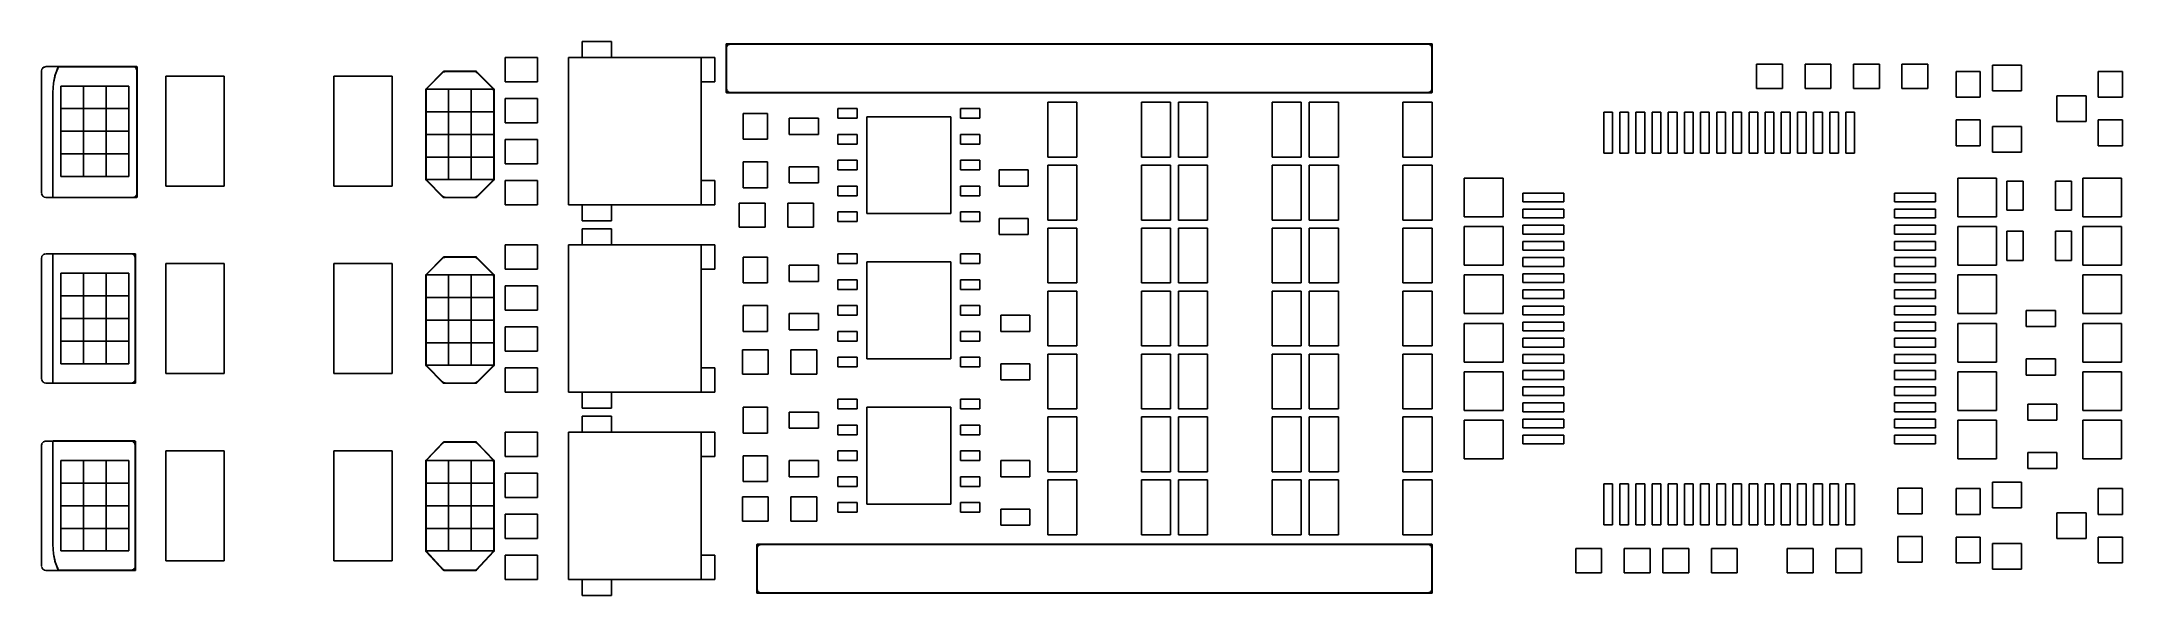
# Model space of a CAD drawing. Extents: x 2.66 to 5.2, y -3.92 to -3.25.
import ezdxf

# ---------------------------------------------------------------- set-up
doc = ezdxf.new("R2010")
doc.units = 0
doc.header["$MEASUREMENT"] = 0
doc.layers.add('BLACK', color=7, linetype='CONTINUOUS')

msp = doc.modelspace()

# ---------------------------------------------------------------- linework, layer by layer
at = {"layer": 'BLACK', "linetype": 'CONTINUOUS'}
for p, q in [((3.32244, -3.24508), (3.32244, -3.26457)), ((3.35807, -3.24508), (3.32244, -3.24508)), ((3.35807, -3.26457), (3.35807, -3.24508)), ((3.22835, -3.26457), (3.22835, -3.29409)), ((3.26772, -3.26457), (3.22835, -3.26457)), ((3.26772, -3.29409), (3.26772, -3.26457)), ((3.30571, -3.26457), (3.30571, -3.44409)), ((3.46732, -3.26457), (3.30571, -3.26457)), ((3.32244, -3.26457), (3.35807, -3.26457)), ((3.46732, -3.26457), (3.46732, -3.29409)), ((3.48406, -3.26457), (3.46732, -3.26457)), ((3.46732, -3.44409), (3.46732, -3.26457)), ((3.48406, -3.29409), (3.48406, -3.26457)), ((3.49776, -3.24839), (3.49793, -3.24798)), ((3.49776, -3.24842), (3.49776, -3.24839)), ((3.49776, -3.3067), (3.49776, -3.24842)), ((3.49793, -3.24798), (3.49798, -3.24793)), ((3.49798, -3.24793), (3.49839, -3.24776)), ((3.49803, -3.25303), (3.49824, -3.25161)), ((3.49803, -3.30209), (3.49803, -3.25303)), ((4.35819, -3.24811), (3.49811, -3.24811)), ((3.49811, -3.24811), (3.49811, -3.30701)), ((3.49824, -3.25161), (3.49843, -3.25131)), ((3.49839, -3.24776), (3.49842, -3.24776)), ((3.49842, -3.24776), (4.35788, -3.24776)), ((3.49843, -3.25131), (3.49849, -3.25095)), ((3.49849, -3.25095), (3.49919, -3.25014)), ((3.49919, -3.25014), (3.49976, -3.24925)), ((3.49976, -3.24925), (3.50009, -3.2491)), ((3.50009, -3.2491), (3.50033, -3.24882)), ((3.50033, -3.24882), (3.50136, -3.24852)), ((3.50136, -3.24852), (3.50233, -3.24808)), ((3.50233, -3.24808), (3.50268, -3.24813)), ((3.50268, -3.24813), (3.50303, -3.24803)), ((3.50303, -3.24803), (4.35327, -3.24803)), ((4.35327, -3.24803), (4.35469, -3.24824)), ((4.35469, -3.24824), (4.35499, -3.24843)), ((4.35499, -3.24843), (4.35535, -3.24849)), ((4.35535, -3.24849), (4.35616, -3.24919)), ((4.35616, -3.24919), (4.35705, -3.24976)), ((4.35705, -3.24976), (4.3572, -3.25009)), ((4.3572, -3.25009), (4.35748, -3.25033)), ((4.35748, -3.25033), (4.35778, -3.25136)), ((4.35778, -3.25136), (4.35822, -3.25233)), ((4.35788, -3.24776), (4.35791, -3.24776)), ((4.35791, -3.24776), (4.35832, -3.24793)), ((4.35822, -3.25233), (4.35817, -3.25268)), ((4.35817, -3.25268), (4.35827, -3.25303)), ((4.35819, -3.30701), (4.35819, -3.24811)), ((4.35827, -3.25303), (4.35827, -3.30209)), ((4.35832, -3.24793), (4.35836, -3.24798)), ((4.35836, -3.24798), (4.35854, -3.24839)), ((4.35854, -3.24839), (4.35854, -3.24842)), ((4.35854, -3.24842), (4.35854, -3.3067)), ((2.66339, -3.28059), (2.66359, -3.27917)), ((2.66339, -3.43004), (2.66339, -3.28059)), ((2.66359, -3.27917), (2.66379, -3.27887)), ((2.66379, -3.27887), (2.66384, -3.27851)), ((2.66384, -3.27851), (2.66454, -3.2777)), ((2.66454, -3.2777), (2.66512, -3.27681)), ((2.66512, -3.27681), (2.66545, -3.27666)), ((2.66545, -3.27666), (2.66568, -3.27638)), ((2.66568, -3.27638), (2.66671, -3.27608)), ((2.66671, -3.27608), (2.66768, -3.27564)), ((2.66768, -3.27564), (2.66804, -3.27569)), ((2.66804, -3.27569), (2.66839, -3.27559)), ((2.66839, -3.27559), (2.77453, -3.27559)), ((2.67689, -3.30703), (2.67769, -3.29593)), ((2.67804, -3.29589), (2.67724, -3.30709)), ((2.67769, -3.29593), (2.67771, -3.29576)), ((2.67769, -3.29593), (2.67769, -3.29593)), ((2.67771, -3.29575), (2.68007, -3.28491)), ((2.67771, -3.29576), (2.67771, -3.29575)), ((2.68043, -3.28493), (2.67804, -3.29589)), ((2.68007, -3.28491), (2.68012, -3.28475)), ((2.68007, -3.28491), (2.68007, -3.28491)), ((2.68012, -3.28474), (2.68343, -3.27586)), ((2.68012, -3.28475), (2.68012, -3.28474)), ((2.68388, -3.27567), (2.68043, -3.28493)), ((2.68343, -3.27586), (2.68345, -3.27583)), ((2.68345, -3.27583), (2.68389, -3.27536)), ((2.77945, -3.27567), (2.68388, -3.27567)), ((2.68389, -3.27536), (2.68393, -3.27534)), ((2.68393, -3.27534), (2.68402, -3.27532)), ((2.68402, -3.27532), (2.68404, -3.27531)), ((2.68404, -3.27531), (2.77914, -3.27531)), ((2.77453, -3.27559), (2.77595, -3.2758)), ((2.77595, -3.2758), (2.77625, -3.27599)), ((2.77625, -3.27599), (2.77661, -3.27604)), ((2.77661, -3.27604), (2.77742, -3.27674)), ((2.77742, -3.27674), (2.77831, -3.27732)), ((2.77831, -3.27732), (2.77846, -3.27765)), ((2.77846, -3.27765), (2.77874, -3.27789)), ((2.77874, -3.27789), (2.77904, -3.27891)), ((2.77904, -3.27891), (2.77948, -3.27989)), ((2.77914, -3.27531), (2.77917, -3.27532)), ((2.77917, -3.27532), (2.77958, -3.27549)), ((2.77948, -3.27989), (2.77943, -3.28024)), ((2.77943, -3.28024), (2.77953, -3.28059)), ((2.77945, -3.43496), (2.77945, -3.27567)), ((2.77953, -3.28059), (2.77953, -3.43004)), ((2.77958, -3.27549), (2.77962, -3.27554)), ((2.77962, -3.27554), (2.7798, -3.27595)), ((2.7798, -3.27595), (2.7798, -3.27598)), ((2.7798, -3.27598), (2.7798, -3.43465)), ((2.81496, -3.2874), (2.81496, -3.42126)), ((2.88583, -3.2874), (2.81496, -3.2874)), ((2.88583, -3.42126), (2.88583, -3.2874)), ((3.01969, -3.2874), (3.01969, -3.42126)), ((3.09055, -3.2874), (3.01969, -3.2874)), ((3.09055, -3.42126), (3.09055, -3.2874)), ((3.15358, -3.28157), (3.13197, -3.30318)), ((3.13197, -3.30268), (3.15307, -3.28158)), ((3.13335, -3.30169), (3.15208, -3.28296)), ((3.15208, -3.28296), (3.15279, -3.28243)), ((3.15279, -3.28243), (3.15291, -3.28229)), ((3.15291, -3.28229), (3.15302, -3.28226)), ((3.15302, -3.28226), (3.15323, -3.2821)), ((3.15307, -3.28158), (3.1531, -3.28156)), ((3.1531, -3.28156), (3.1539, -3.28123)), ((3.15323, -3.2821), (3.15443, -3.28184)), ((3.19288, -3.28157), (3.15358, -3.28157)), ((3.1539, -3.28123), (3.15393, -3.28122)), ((3.15393, -3.28122), (3.19252, -3.28122)), ((3.15443, -3.28184), (3.15561, -3.2815)), ((3.15561, -3.2815), (3.19084, -3.2815)), ((3.19084, -3.2815), (3.19172, -3.28162)), ((3.19172, -3.28162), (3.19191, -3.28161)), ((3.19191, -3.28161), (3.19201, -3.28166)), ((3.19201, -3.28166), (3.19226, -3.2817)), ((3.19226, -3.2817), (3.1933, -3.28237)), ((3.19252, -3.28122), (3.19255, -3.28123)), ((3.19255, -3.28123), (3.19336, -3.28156)), ((3.21449, -3.30318), (3.19288, -3.28157)), ((3.1933, -3.28237), (3.19438, -3.28296)), ((3.19336, -3.28156), (3.19339, -3.28158)), ((3.19339, -3.28158), (3.21448, -3.30268)), ((3.19438, -3.28296), (3.2131, -3.30169)), ((3.22835, -3.29409), (3.26772, -3.29409)), ((3.46732, -3.29409), (3.48406, -3.29409)), ((4.75394, -3.27264), (4.75394, -3.30217)), ((4.78543, -3.27264), (4.75394, -3.27264)), ((4.78543, -3.30217), (4.78543, -3.27264)), ((4.81299, -3.27264), (4.81299, -3.30217)), ((4.84449, -3.27264), (4.81299, -3.27264)), ((4.84449, -3.30217), (4.84449, -3.27264)), ((4.87205, -3.27264), (4.87205, -3.30217)), ((4.90354, -3.27264), (4.87205, -3.27264)), ((4.90354, -3.30217), (4.90354, -3.27264)), ((4.9311, -3.27264), (4.9311, -3.30217)), ((4.9626, -3.27264), (4.9311, -3.27264)), ((4.9626, -3.30217), (4.9626, -3.27264)), ((5.02657, -3.2815), (4.99705, -3.2815)), ((4.99705, -3.2815), (4.99705, -3.31299)), ((5.02657, -3.31299), (5.02657, -3.2815)), ((5.04134, -3.27362), (5.04134, -3.30512)), ((5.07677, -3.27362), (5.04134, -3.27362)), ((5.07677, -3.30512), (5.07677, -3.27362)), ((5.1998, -3.2815), (5.17028, -3.2815)), ((5.17028, -3.2815), (5.17028, -3.31299)), ((5.1998, -3.31299), (5.1998, -3.2815)), ((2.67689, -3.30704), (2.67689, -3.30703)), ((2.67689, -3.30712), (2.67689, -3.30704)), ((2.67689, -3.43465), (2.67689, -3.30712)), ((2.67689, -3.30712), (2.67689, -3.30712)), ((2.67724, -3.30709), (2.67724, -3.43496)), ((2.71457, -3.29921), (2.68701, -3.29921)), ((2.68701, -3.29921), (2.68701, -3.32677)), ((2.74213, -3.29921), (2.71457, -3.29921)), ((2.71457, -3.29921), (2.71457, -3.32677)), ((2.71457, -3.32677), (2.71457, -3.29921)), ((2.76969, -3.29921), (2.74213, -3.29921)), ((2.74213, -3.29921), (2.74213, -3.32677)), ((2.74213, -3.32677), (2.74213, -3.29921)), ((2.76969, -3.32677), (2.76969, -3.29921)), ((3.13161, -3.30354), (3.13162, -3.30351)), ((3.13161, -3.41299), (3.13161, -3.30354)), ((3.13162, -3.30351), (3.13195, -3.3027)), ((3.15945, -3.30315), (3.13189, -3.30315)), ((3.13189, -3.30315), (3.13189, -3.33071)), ((3.13189, -3.30522), (3.13202, -3.30434)), ((3.13189, -3.41131), (3.13189, -3.30522)), ((3.13195, -3.3027), (3.13197, -3.30268)), ((3.13197, -3.30318), (3.13197, -3.41335)), ((3.132, -3.30416), (3.13206, -3.30406)), ((3.13202, -3.30434), (3.132, -3.30416)), ((3.13206, -3.30406), (3.1321, -3.3038)), ((3.1321, -3.3038), (3.13276, -3.30277)), ((3.13276, -3.30277), (3.13335, -3.30169)), ((3.15945, -3.33071), (3.15945, -3.30315)), ((3.18701, -3.30315), (3.15945, -3.30315)), ((3.15945, -3.30315), (3.15945, -3.33071)), ((3.21457, -3.30315), (3.18701, -3.30315)), ((3.18701, -3.30315), (3.18701, -3.33071)), ((3.18701, -3.33071), (3.18701, -3.30315)), ((3.2131, -3.30169), (3.21364, -3.3024)), ((3.21364, -3.3024), (3.21377, -3.30252)), ((3.21377, -3.30252), (3.21381, -3.30263)), ((3.21381, -3.30263), (3.21396, -3.30283)), ((3.21396, -3.30283), (3.21422, -3.30404)), ((3.21422, -3.30404), (3.21457, -3.30522)), ((3.21448, -3.30268), (3.2145, -3.3027)), ((3.21449, -3.41335), (3.21449, -3.30318)), ((3.2145, -3.3027), (3.21484, -3.30351)), ((3.21457, -3.33071), (3.21457, -3.30315)), ((3.21457, -3.30522), (3.21457, -3.41131)), ((3.21484, -3.30351), (3.21484, -3.30354)), ((3.21484, -3.30354), (3.21484, -3.41299)), ((3.22835, -3.31457), (3.22835, -3.34409)), ((3.26772, -3.31457), (3.22835, -3.31457)), ((3.26772, -3.34409), (3.26772, -3.31457)), ((3.49776, -3.30673), (3.49776, -3.3067)), ((3.49788, -3.30701), (3.49776, -3.30673)), ((3.49793, -3.30714), (3.49788, -3.30701)), ((3.49788, -3.30701), (3.49811, -3.30701)), ((3.49811, -3.30701), (3.49788, -3.30701)), ((3.49798, -3.30718), (3.49793, -3.30714)), ((3.49839, -3.30736), (3.49798, -3.30718)), ((3.49813, -3.30243), (3.49803, -3.30209)), ((3.49808, -3.30279), (3.49813, -3.30243)), ((3.49852, -3.30376), (3.49808, -3.30279)), ((3.49811, -3.30701), (4.35819, -3.30701)), ((3.49842, -3.30736), (3.49839, -3.30736)), ((4.35788, -3.30736), (3.49842, -3.30736)), ((3.49882, -3.30479), (3.49852, -3.30376)), ((3.4991, -3.30502), (3.49882, -3.30479)), ((3.49925, -3.30535), (3.4991, -3.30502)), ((3.50014, -3.30593), (3.49925, -3.30535)), ((3.50095, -3.30663), (3.50014, -3.30593)), ((3.50131, -3.30668), (3.50095, -3.30663)), ((3.50161, -3.30688), (3.50131, -3.30668)), ((3.50303, -3.30709), (3.50161, -3.30688)), ((4.35327, -3.30709), (3.50303, -3.30709)), ((3.9252, -3.3189), (3.88976, -3.3189)), ((3.88976, -3.3189), (3.88976, -3.38583)), ((3.9252, -3.38583), (3.9252, -3.3189)), ((4.03937, -3.3189), (4.00394, -3.3189)), ((4.00394, -3.3189), (4.00394, -3.38583)), ((4.03937, -3.38583), (4.03937, -3.3189)), ((4.04921, -3.3189), (4.04921, -3.38583)), ((4.08465, -3.3189), (4.04921, -3.3189)), ((4.08465, -3.38583), (4.08465, -3.3189)), ((4.16339, -3.3189), (4.16339, -3.38583)), ((4.19882, -3.3189), (4.16339, -3.3189)), ((4.19882, -3.38583), (4.19882, -3.3189)), ((4.24409, -3.3189), (4.20866, -3.3189)), ((4.20866, -3.3189), (4.20866, -3.38583)), ((4.24409, -3.38583), (4.24409, -3.3189)), ((4.35827, -3.3189), (4.32283, -3.3189)), ((4.32283, -3.3189), (4.32283, -3.38583)), ((4.35361, -3.30698), (4.35327, -3.30709)), ((4.35397, -3.30704), (4.35361, -3.30698)), ((4.35494, -3.30659), (4.35397, -3.30704)), ((4.35597, -3.30629), (4.35494, -3.30659)), ((4.35621, -3.30602), (4.35597, -3.30629)), ((4.35653, -3.30587), (4.35621, -3.30602)), ((4.35711, -3.30497), (4.35653, -3.30587)), ((4.35781, -3.30417), (4.35711, -3.30497)), ((4.35787, -3.30381), (4.35781, -3.30417)), ((4.35806, -3.30351), (4.35787, -3.30381)), ((4.35791, -3.30736), (4.35788, -3.30736)), ((4.35832, -3.30718), (4.35791, -3.30736)), ((4.35827, -3.30209), (4.35806, -3.30351)), ((4.35827, -3.38583), (4.35827, -3.3189)), ((4.35836, -3.30714), (4.35832, -3.30718)), ((4.35854, -3.30673), (4.35836, -3.30714)), ((4.35854, -3.3067), (4.35854, -3.30673)), ((4.75394, -3.30217), (4.78543, -3.30217)), ((4.81299, -3.30217), (4.84449, -3.30217)), ((4.87205, -3.30217), (4.90354, -3.30217)), ((4.9311, -3.30217), (4.9626, -3.30217)), ((4.99705, -3.31299), (5.02657, -3.31299)), ((5.04134, -3.30512), (5.07677, -3.30512)), ((5.12008, -3.31102), (5.12008, -3.34252)), ((5.15551, -3.31102), (5.12008, -3.31102)), ((5.15551, -3.34252), (5.15551, -3.31102)), ((5.17028, -3.31299), (5.1998, -3.31299)), ((2.71457, -3.32677), (2.68701, -3.32677)), ((2.68701, -3.32677), (2.68701, -3.35433)), ((2.68701, -3.32677), (2.71457, -3.32677)), ((2.71457, -3.35433), (2.71457, -3.32677)), ((2.71457, -3.32677), (2.74213, -3.32677)), ((2.74213, -3.32677), (2.71457, -3.32677)), ((2.71457, -3.32677), (2.71457, -3.35433)), ((2.74213, -3.32677), (2.76969, -3.32677)), ((2.76969, -3.32677), (2.74213, -3.32677)), ((2.74213, -3.32677), (2.74213, -3.35433)), ((2.74213, -3.35433), (2.74213, -3.32677)), ((2.76969, -3.35433), (2.76969, -3.32677)), ((3.13189, -3.33071), (3.15945, -3.33071)), ((3.15945, -3.33071), (3.13189, -3.33071)), ((3.13189, -3.33071), (3.13189, -3.35827)), ((3.18701, -3.33071), (3.15945, -3.33071)), ((3.15945, -3.33071), (3.15945, -3.35827)), ((3.15945, -3.33071), (3.18701, -3.33071)), ((3.15945, -3.35827), (3.15945, -3.33071)), ((3.18701, -3.35827), (3.18701, -3.33071)), ((3.18701, -3.33071), (3.21457, -3.33071)), ((3.21457, -3.33071), (3.18701, -3.33071)), ((3.18701, -3.33071), (3.18701, -3.35827)), ((3.21457, -3.35827), (3.21457, -3.33071)), ((3.22835, -3.34409), (3.26772, -3.34409)), ((3.54823, -3.33268), (3.5187, -3.33268)), ((3.5187, -3.33268), (3.5187, -3.36417)), ((3.54823, -3.36417), (3.54823, -3.33268)), ((3.61024, -3.33858), (3.5748, -3.33858)), ((3.5748, -3.33858), (3.5748, -3.35827)), ((3.61024, -3.35827), (3.61024, -3.33858)), ((3.65748, -3.32677), (3.63386, -3.32677)), ((3.63386, -3.32677), (3.63386, -3.33858)), ((3.63386, -3.33858), (3.65748, -3.33858)), ((3.65748, -3.33858), (3.65748, -3.32677)), ((3.77165, -3.33661), (3.66929, -3.33661)), ((3.66929, -3.33661), (3.66929, -3.45472)), ((3.77165, -3.45472), (3.77165, -3.33661)), ((3.80709, -3.32677), (3.78346, -3.32677)), ((3.78346, -3.32677), (3.78346, -3.33858)), ((3.78346, -3.33858), (3.80709, -3.33858)), ((3.80709, -3.33858), (3.80709, -3.32677)), ((4.57819, -3.33127), (4.56756, -3.33127)), ((4.56756, -3.33127), (4.56756, -3.38129)), ((4.57819, -3.38129), (4.57819, -3.33127)), ((4.59779, -3.33127), (4.58716, -3.33127)), ((4.58716, -3.33127), (4.58716, -3.38129)), ((4.59779, -3.38129), (4.59779, -3.33127)), ((4.61749, -3.33127), (4.60686, -3.33127)), ((4.60686, -3.33127), (4.60686, -3.38129)), ((4.61749, -3.38129), (4.61749, -3.33127)), ((4.63719, -3.33127), (4.62656, -3.33127)), ((4.62656, -3.33127), (4.62656, -3.38129)), ((4.63719, -3.38129), (4.63719, -3.33127)), ((4.65689, -3.33127), (4.64626, -3.33127)), ((4.64626, -3.33127), (4.64626, -3.38129)), ((4.65689, -3.38129), (4.65689, -3.33127)), ((4.67659, -3.33127), (4.66596, -3.33127)), ((4.66596, -3.33127), (4.66596, -3.38129)), ((4.67659, -3.38129), (4.67659, -3.33127)), ((4.69629, -3.33127), (4.68566, -3.33127)), ((4.68566, -3.33127), (4.68566, -3.38129)), ((4.69629, -3.38129), (4.69629, -3.33127)), ((4.71599, -3.33127), (4.70536, -3.33127)), ((4.70536, -3.33127), (4.70536, -3.38129)), ((4.71599, -3.38129), (4.71599, -3.33127)), ((4.73559, -3.33127), (4.72496, -3.33127)), ((4.72496, -3.33127), (4.72496, -3.38129)), ((4.73559, -3.38129), (4.73559, -3.33127)), ((4.75529, -3.33127), (4.74466, -3.33127)), ((4.74466, -3.33127), (4.74466, -3.38129)), ((4.75529, -3.38129), (4.75529, -3.33127)), ((4.77499, -3.33127), (4.76436, -3.33127)), ((4.76436, -3.33127), (4.76436, -3.38129)), ((4.77499, -3.38129), (4.77499, -3.33127)), ((4.79469, -3.33127), (4.78406, -3.33127)), ((4.78406, -3.33127), (4.78406, -3.38129)), ((4.79469, -3.38129), (4.79469, -3.33127)), ((4.81439, -3.33127), (4.80376, -3.33127)), ((4.80376, -3.33127), (4.80376, -3.38129)), ((4.81439, -3.38129), (4.81439, -3.33127)), ((4.83409, -3.33127), (4.82346, -3.33127)), ((4.82346, -3.33127), (4.82346, -3.38129)), ((4.83409, -3.38129), (4.83409, -3.33127)), ((4.85379, -3.33127), (4.84316, -3.33127)), ((4.84316, -3.33127), (4.84316, -3.38129)), ((4.85379, -3.38129), (4.85379, -3.33127)), ((4.87339, -3.33127), (4.86276, -3.33127)), ((4.86276, -3.33127), (4.86276, -3.38129)), ((4.87339, -3.38129), (4.87339, -3.33127)), ((5.02657, -3.34055), (4.99705, -3.34055)), ((4.99705, -3.34055), (4.99705, -3.37205)), ((5.02657, -3.37205), (5.02657, -3.34055)), ((5.12008, -3.34252), (5.15551, -3.34252)), ((5.1998, -3.34055), (5.17028, -3.34055)), ((5.17028, -3.34055), (5.17028, -3.37205)), ((5.1998, -3.37205), (5.1998, -3.34055)), ((2.71457, -3.35433), (2.68701, -3.35433)), ((2.68701, -3.35433), (2.68701, -3.38189)), ((2.68701, -3.35433), (2.71457, -3.35433)), ((2.74213, -3.35433), (2.71457, -3.35433)), ((2.71457, -3.35433), (2.71457, -3.38189)), ((2.71457, -3.38189), (2.71457, -3.35433)), ((2.71457, -3.35433), (2.74213, -3.35433)), ((2.74213, -3.38189), (2.74213, -3.35433)), ((2.74213, -3.35433), (2.76969, -3.35433)), ((2.76969, -3.35433), (2.74213, -3.35433)), ((2.74213, -3.35433), (2.74213, -3.38189)), ((2.76969, -3.38189), (2.76969, -3.35433)), ((3.15945, -3.35827), (3.13189, -3.35827)), ((3.13189, -3.35827), (3.13189, -3.38583)), ((3.13189, -3.35827), (3.15945, -3.35827)), ((3.15945, -3.38583), (3.15945, -3.35827)), ((3.18701, -3.35827), (3.15945, -3.35827)), ((3.15945, -3.35827), (3.15945, -3.38583)), ((3.15945, -3.35827), (3.18701, -3.35827)), ((3.18701, -3.38583), (3.18701, -3.35827)), ((3.21457, -3.35827), (3.18701, -3.35827)), ((3.18701, -3.35827), (3.18701, -3.38583)), ((3.18701, -3.35827), (3.21457, -3.35827)), ((3.21457, -3.38583), (3.21457, -3.35827)), ((3.22835, -3.36457), (3.22835, -3.39409)), ((3.26772, -3.36457), (3.22835, -3.36457)), ((3.26772, -3.39409), (3.26772, -3.36457)), ((3.5187, -3.36417), (3.54823, -3.36417)), ((3.5748, -3.35827), (3.61024, -3.35827)), ((3.65748, -3.35827), (3.63386, -3.35827)), ((3.63386, -3.35827), (3.63386, -3.37008)), ((3.63386, -3.37008), (3.65748, -3.37008)), ((3.65748, -3.37008), (3.65748, -3.35827)), ((3.80709, -3.35827), (3.78346, -3.35827)), ((3.78346, -3.35827), (3.78346, -3.37008)), ((3.78346, -3.37008), (3.80709, -3.37008)), ((3.80709, -3.37008), (3.80709, -3.35827)), ((4.99705, -3.37205), (5.02657, -3.37205)), ((5.04134, -3.34843), (5.04134, -3.37992)), ((5.07677, -3.34843), (5.04134, -3.34843)), ((5.07677, -3.37992), (5.07677, -3.34843)), ((5.17028, -3.37205), (5.1998, -3.37205)), ((2.68701, -3.38189), (2.71457, -3.38189)), ((2.71457, -3.38189), (2.68701, -3.38189)), ((2.68701, -3.38189), (2.68701, -3.40945)), ((2.74213, -3.38189), (2.71457, -3.38189)), ((2.71457, -3.38189), (2.71457, -3.40945)), ((2.71457, -3.38189), (2.74213, -3.38189)), ((2.71457, -3.40945), (2.71457, -3.38189)), ((2.74213, -3.40945), (2.74213, -3.38189)), ((2.74213, -3.38189), (2.76969, -3.38189)), ((2.76969, -3.38189), (2.74213, -3.38189)), ((2.74213, -3.38189), (2.74213, -3.40945)), ((2.76969, -3.40945), (2.76969, -3.38189)), ((3.13189, -3.38583), (3.15945, -3.38583)), ((3.15945, -3.38583), (3.13189, -3.38583)), ((3.13189, -3.38583), (3.13189, -3.41339)), ((3.15945, -3.38583), (3.18701, -3.38583)), ((3.18701, -3.38583), (3.15945, -3.38583)), ((3.15945, -3.38583), (3.15945, -3.41339)), ((3.15945, -3.41339), (3.15945, -3.38583)), ((3.21457, -3.38583), (3.18701, -3.38583)), ((3.18701, -3.38583), (3.18701, -3.41339)), ((3.18701, -3.41339), (3.18701, -3.38583)), ((3.18701, -3.38583), (3.21457, -3.38583)), ((3.21457, -3.41339), (3.21457, -3.38583)), ((3.22835, -3.39409), (3.26772, -3.39409)), ((3.54823, -3.39173), (3.5187, -3.39173)), ((3.5187, -3.39173), (3.5187, -3.42323)), ((3.54823, -3.42323), (3.54823, -3.39173)), ((3.61024, -3.39764), (3.5748, -3.39764)), ((3.5748, -3.39764), (3.5748, -3.41732)), ((3.61024, -3.41732), (3.61024, -3.39764)), ((3.65748, -3.38976), (3.63386, -3.38976)), ((3.63386, -3.38976), (3.63386, -3.40157)), ((3.65748, -3.40157), (3.65748, -3.38976)), ((3.80709, -3.38976), (3.78346, -3.38976)), ((3.78346, -3.38976), (3.78346, -3.40157)), ((3.80709, -3.40157), (3.80709, -3.38976)), ((3.88976, -3.38583), (3.9252, -3.38583)), ((3.9252, -3.39567), (3.88976, -3.39567)), ((3.88976, -3.39567), (3.88976, -3.4626)), ((3.9252, -3.4626), (3.9252, -3.39567)), ((4.00394, -3.38583), (4.03937, -3.38583)), ((4.03937, -3.39567), (4.00394, -3.39567)), ((4.00394, -3.39567), (4.00394, -3.4626)), ((4.03937, -3.4626), (4.03937, -3.39567)), ((4.04921, -3.38583), (4.08465, -3.38583)), ((4.04921, -3.39567), (4.04921, -3.4626)), ((4.08465, -3.39567), (4.04921, -3.39567)), ((4.08465, -3.4626), (4.08465, -3.39567)), ((4.16339, -3.38583), (4.19882, -3.38583)), ((4.16339, -3.39567), (4.16339, -3.4626)), ((4.19882, -3.39567), (4.16339, -3.39567)), ((4.19882, -3.4626), (4.19882, -3.39567)), ((4.20866, -3.38583), (4.24409, -3.38583)), ((4.24409, -3.39567), (4.20866, -3.39567)), ((4.20866, -3.39567), (4.20866, -3.4626)), ((4.24409, -3.4626), (4.24409, -3.39567)), ((4.32283, -3.38583), (4.35827, -3.38583)), ((4.35827, -3.39567), (4.32283, -3.39567)), ((4.32283, -3.39567), (4.32283, -3.4626)), ((4.35827, -3.4626), (4.35827, -3.39567)), ((4.56756, -3.38129), (4.57819, -3.38129)), ((4.58716, -3.38129), (4.59779, -3.38129)), ((4.60686, -3.38129), (4.61749, -3.38129)), ((4.62656, -3.38129), (4.63719, -3.38129)), ((4.64626, -3.38129), (4.65689, -3.38129)), ((4.66596, -3.38129), (4.67659, -3.38129)), ((4.68566, -3.38129), (4.69629, -3.38129)), ((4.70536, -3.38129), (4.71599, -3.38129)), ((4.72496, -3.38129), (4.73559, -3.38129)), ((4.74466, -3.38129), (4.75529, -3.38129)), ((4.76436, -3.38129), (4.77499, -3.38129)), ((4.78406, -3.38129), (4.79469, -3.38129)), ((4.80376, -3.38129), (4.81439, -3.38129)), ((4.82346, -3.38129), (4.83409, -3.38129)), ((4.84316, -3.38129), (4.85379, -3.38129)), ((4.86276, -3.38129), (4.87339, -3.38129)), ((5.04134, -3.37992), (5.07677, -3.37992)), ((2.68701, -3.40945), (2.71457, -3.40945)), ((2.71457, -3.40945), (2.74213, -3.40945)), ((2.74213, -3.40945), (2.76969, -3.40945)), ((2.81496, -3.42126), (2.88583, -3.42126)), ((3.01969, -3.42126), (3.09055, -3.42126)), ((3.13162, -3.41302), (3.13161, -3.41299)), ((3.13176, -3.41335), (3.13162, -3.41302)), ((3.13195, -3.41383), (3.13176, -3.41335)), ((3.13176, -3.41335), (3.13197, -3.41335)), ((3.13197, -3.41335), (3.13176, -3.41335)), ((3.13224, -3.4125), (3.13189, -3.41131)), ((3.13189, -3.41339), (3.15945, -3.41339)), ((3.13197, -3.41386), (3.13195, -3.41383)), ((3.13197, -3.41335), (3.15358, -3.43496)), ((3.15307, -3.43496), (3.13197, -3.41386)), ((3.1325, -3.4137), (3.13224, -3.4125)), ((3.13265, -3.41391), (3.1325, -3.4137)), ((3.13268, -3.41402), (3.13265, -3.41391)), ((3.13282, -3.41414), (3.13268, -3.41402)), ((3.13335, -3.41485), (3.13282, -3.41414)), ((3.15208, -3.43357), (3.13335, -3.41485)), ((3.15945, -3.41339), (3.18701, -3.41339)), ((3.18701, -3.41339), (3.21457, -3.41339)), ((3.19288, -3.43496), (3.21449, -3.41335)), ((3.21448, -3.41386), (3.19339, -3.43496)), ((3.2131, -3.41485), (3.19438, -3.43357)), ((3.21369, -3.41377), (3.2131, -3.41485)), ((3.21436, -3.41273), (3.21369, -3.41377)), ((3.2144, -3.41248), (3.21436, -3.41273)), ((3.21445, -3.41238), (3.2144, -3.41248)), ((3.21457, -3.41131), (3.21444, -3.4122)), ((3.21444, -3.4122), (3.21445, -3.41238)), ((3.2145, -3.41383), (3.21448, -3.41386)), ((3.21484, -3.41302), (3.2145, -3.41383)), ((3.21484, -3.41299), (3.21484, -3.41302)), ((3.22835, -3.41457), (3.22835, -3.44409)), ((3.26772, -3.41457), (3.22835, -3.41457)), ((3.26772, -3.44409), (3.26772, -3.41457)), ((3.46732, -3.41457), (3.46732, -3.44409)), ((3.48406, -3.41457), (3.46732, -3.41457)), ((3.48406, -3.44409), (3.48406, -3.41457)), ((3.5187, -3.42323), (3.54823, -3.42323)), ((3.5748, -3.41732), (3.61024, -3.41732)), ((3.63386, -3.40157), (3.65748, -3.40157)), ((3.65748, -3.42126), (3.63386, -3.42126)), ((3.63386, -3.42126), (3.63386, -3.43307)), ((3.65748, -3.43307), (3.65748, -3.42126)), ((3.78346, -3.40157), (3.80709, -3.40157)), ((3.80709, -3.42126), (3.78346, -3.42126)), ((3.78346, -3.42126), (3.78346, -3.43307)), ((3.80709, -3.43307), (3.80709, -3.42126)), ((3.86614, -3.40157), (3.83071, -3.40157)), ((3.83071, -3.40157), (3.83071, -3.42126)), ((3.83071, -3.42126), (3.86614, -3.42126)), ((3.86614, -3.42126), (3.86614, -3.40157)), ((4.44488, -3.41142), (4.39764, -3.41142)), ((4.39764, -3.41142), (4.39764, -3.45866)), ((4.44488, -3.45866), (4.44488, -3.41142)), ((5.04626, -3.41142), (4.99902, -3.41142)), ((4.99902, -3.41142), (4.99902, -3.45866)), ((5.04626, -3.45866), (5.04626, -3.41142)), ((5.07874, -3.41535), (5.05906, -3.41535)), ((5.05906, -3.41535), (5.05906, -3.45079)), ((5.07874, -3.45079), (5.07874, -3.41535)), ((5.1378, -3.41535), (5.11811, -3.41535)), ((5.11811, -3.41535), (5.11811, -3.45079)), ((5.1378, -3.45079), (5.1378, -3.41535)), ((5.19882, -3.41142), (5.15157, -3.41142)), ((5.15157, -3.41142), (5.15157, -3.45866)), ((5.19882, -3.45866), (5.19882, -3.41142)), ((2.66349, -3.43039), (2.66339, -3.43004)), ((2.66344, -3.43074), (2.66349, -3.43039)), ((2.66388, -3.43172), (2.66344, -3.43074)), ((2.66418, -3.43274), (2.66388, -3.43172)), ((2.66445, -3.43298), (2.66418, -3.43274)), ((2.6646, -3.43331), (2.66445, -3.43298)), ((2.6655, -3.43389), (2.6646, -3.43331)), ((2.6663, -3.43459), (2.6655, -3.43389)), ((2.66666, -3.43464), (2.6663, -3.43459)), ((2.66697, -3.43483), (2.66666, -3.43464)), ((2.66839, -3.43504), (2.66697, -3.43483)), ((2.77453, -3.43504), (2.66839, -3.43504)), ((2.6769, -3.43468), (2.67689, -3.43465)), ((2.67701, -3.43496), (2.6769, -3.43468)), ((2.67707, -3.43509), (2.67701, -3.43496)), ((2.67701, -3.43496), (2.67724, -3.43496)), ((2.67724, -3.43496), (2.67701, -3.43496)), ((2.67711, -3.43514), (2.67707, -3.43509)), ((2.67753, -3.43531), (2.67711, -3.43514)), ((2.67724, -3.43496), (2.77945, -3.43496)), ((2.67756, -3.43531), (2.67753, -3.43531)), ((2.77914, -3.43531), (2.67756, -3.43531)), ((2.77487, -3.43494), (2.77453, -3.43504)), ((2.77523, -3.43499), (2.77487, -3.43494)), ((2.7762, -3.43455), (2.77523, -3.43499)), ((2.77723, -3.43425), (2.7762, -3.43455)), ((2.77747, -3.43397), (2.77723, -3.43425)), ((2.77779, -3.43382), (2.77747, -3.43397)), ((2.77837, -3.43293), (2.77779, -3.43382)), ((2.77907, -3.43212), (2.77837, -3.43293)), ((2.77913, -3.43176), (2.77907, -3.43212)), ((2.77932, -3.43146), (2.77913, -3.43176)), ((2.77917, -3.43531), (2.77914, -3.43531)), ((2.77958, -3.43514), (2.77917, -3.43531)), ((2.77953, -3.43004), (2.77932, -3.43146)), ((2.77962, -3.43509), (2.77958, -3.43514)), ((2.7798, -3.43468), (2.77962, -3.43509)), ((2.7798, -3.43465), (2.7798, -3.43468)), ((3.15316, -3.43417), (3.15208, -3.43357)), ((3.1531, -3.43497), (3.15307, -3.43496)), ((3.1539, -3.43531), (3.1531, -3.43497)), ((3.15419, -3.43483), (3.15316, -3.43417)), ((3.15358, -3.43496), (3.19288, -3.43496)), ((3.15393, -3.43531), (3.1539, -3.43531)), ((3.19252, -3.43531), (3.15393, -3.43531)), ((3.15445, -3.43487), (3.15419, -3.43483)), ((3.15455, -3.43492), (3.15445, -3.43487)), ((3.15473, -3.43491), (3.15455, -3.43492)), ((3.15561, -3.43504), (3.15473, -3.43491)), ((3.19084, -3.43504), (3.15561, -3.43504)), ((3.19202, -3.43469), (3.19084, -3.43504)), ((3.19323, -3.43443), (3.19202, -3.43469)), ((3.19255, -3.43531), (3.19252, -3.43531)), ((3.19336, -3.43497), (3.19255, -3.43531)), ((3.19344, -3.43428), (3.19323, -3.43443)), ((3.19339, -3.43496), (3.19336, -3.43497)), ((3.19354, -3.43425), (3.19344, -3.43428)), ((3.19366, -3.43411), (3.19354, -3.43425)), ((3.19438, -3.43357), (3.19366, -3.43411)), ((3.22835, -3.44409), (3.26772, -3.44409)), ((3.30571, -3.44409), (3.46732, -3.44409)), ((3.32244, -3.44409), (3.32244, -3.46358)), ((3.35807, -3.44409), (3.32244, -3.44409)), ((3.35807, -3.46358), (3.35807, -3.44409)), ((3.46732, -3.44409), (3.48406, -3.44409)), ((3.54528, -3.44193), (3.51378, -3.44193)), ((3.51378, -3.44193), (3.51378, -3.47146)), ((3.54528, -3.47146), (3.54528, -3.44193)), ((3.60433, -3.44193), (3.57283, -3.44193)), ((3.57283, -3.44193), (3.57283, -3.47146)), ((3.60433, -3.47146), (3.60433, -3.44193)), ((3.63386, -3.43307), (3.65748, -3.43307)), ((3.78346, -3.43307), (3.80709, -3.43307)), ((4.51908, -3.42976), (4.46906, -3.42976)), ((4.46906, -3.42976), (4.46906, -3.44039)), ((4.46906, -3.44039), (4.51908, -3.44039)), ((4.51908, -3.44936), (4.46906, -3.44936)), ((4.46906, -3.44936), (4.46906, -3.45999)), ((4.51908, -3.44039), (4.51908, -3.42976)), ((4.51908, -3.45999), (4.51908, -3.44936)), ((4.97188, -3.42976), (4.92186, -3.42976)), ((4.92186, -3.42976), (4.92186, -3.44039)), ((4.92186, -3.44039), (4.97188, -3.44039)), ((4.97188, -3.44936), (4.92186, -3.44936)), ((4.92186, -3.44936), (4.92186, -3.45999)), ((4.97188, -3.44039), (4.97188, -3.42976)), ((4.97188, -3.45999), (4.97188, -3.44936)), ((3.32244, -3.46358), (3.35807, -3.46358)), ((3.32244, -3.47343), (3.32244, -3.49291)), ((3.35807, -3.47343), (3.32244, -3.47343)), ((3.35807, -3.49291), (3.35807, -3.47343)), ((3.51378, -3.47146), (3.54528, -3.47146)), ((3.57283, -3.47146), (3.60433, -3.47146)), ((3.65748, -3.45276), (3.63386, -3.45276)), ((3.63386, -3.45276), (3.63386, -3.46457)), ((3.63386, -3.46457), (3.65748, -3.46457)), ((3.65748, -3.46457), (3.65748, -3.45276)), ((3.66929, -3.45472), (3.77165, -3.45472)), ((3.80709, -3.45276), (3.78346, -3.45276)), ((3.78346, -3.45276), (3.78346, -3.46457)), ((3.78346, -3.46457), (3.80709, -3.46457)), ((3.80709, -3.46457), (3.80709, -3.45276)), ((3.86614, -3.46063), (3.83071, -3.46063)), ((3.83071, -3.46063), (3.83071, -3.48031)), ((3.86614, -3.48031), (3.86614, -3.46063)), ((3.88976, -3.4626), (3.9252, -3.4626)), ((3.9252, -3.47244), (3.88976, -3.47244)), ((3.88976, -3.47244), (3.88976, -3.53937)), ((3.9252, -3.53937), (3.9252, -3.47244)), ((4.00394, -3.4626), (4.03937, -3.4626)), ((4.03937, -3.47244), (4.00394, -3.47244)), ((4.00394, -3.47244), (4.00394, -3.53937)), ((4.03937, -3.53937), (4.03937, -3.47244)), ((4.04921, -3.4626), (4.08465, -3.4626)), ((4.04921, -3.47244), (4.04921, -3.53937)), ((4.08465, -3.47244), (4.04921, -3.47244)), ((4.08465, -3.53937), (4.08465, -3.47244)), ((4.16339, -3.4626), (4.19882, -3.4626)), ((4.16339, -3.47244), (4.16339, -3.53937)), ((4.19882, -3.47244), (4.16339, -3.47244)), ((4.19882, -3.53937), (4.19882, -3.47244)), ((4.20866, -3.4626), (4.24409, -3.4626)), ((4.24409, -3.47244), (4.20866, -3.47244)), ((4.20866, -3.47244), (4.20866, -3.53937)), ((4.24409, -3.53937), (4.24409, -3.47244)), ((4.32283, -3.4626), (4.35827, -3.4626)), ((4.35827, -3.47244), (4.32283, -3.47244)), ((4.32283, -3.47244), (4.32283, -3.53937)), ((4.35827, -3.53937), (4.35827, -3.47244)), ((4.39764, -3.45866), (4.44488, -3.45866)), ((4.44488, -3.47047), (4.39764, -3.47047)), ((4.39764, -3.47047), (4.39764, -3.51772)), ((4.44488, -3.51772), (4.44488, -3.47047)), ((4.46906, -3.45999), (4.51908, -3.45999)), ((4.51908, -3.46906), (4.46906, -3.46906)), ((4.46906, -3.46906), (4.46906, -3.47969)), ((4.51908, -3.47969), (4.51908, -3.46906)), ((4.92186, -3.45999), (4.97188, -3.45999)), ((4.97188, -3.46906), (4.92186, -3.46906)), ((4.92186, -3.46906), (4.92186, -3.47969)), ((4.97188, -3.47969), (4.97188, -3.46906)), ((4.99902, -3.45866), (5.04626, -3.45866)), ((5.04626, -3.47047), (4.99902, -3.47047)), ((4.99902, -3.47047), (4.99902, -3.51772)), ((5.04626, -3.51772), (5.04626, -3.47047)), ((5.05906, -3.45079), (5.07874, -3.45079)), ((5.11811, -3.45079), (5.1378, -3.45079)), ((5.15157, -3.45866), (5.19882, -3.45866)), ((5.19882, -3.47047), (5.15157, -3.47047)), ((5.15157, -3.47047), (5.15157, -3.51772)), ((5.19882, -3.51772), (5.19882, -3.47047)), ((3.22835, -3.49291), (3.22835, -3.52244)), ((3.26772, -3.49291), (3.22835, -3.49291)), ((3.26772, -3.52244), (3.26772, -3.49291)), ((3.30571, -3.49291), (3.30571, -3.67244)), ((3.46732, -3.49291), (3.30571, -3.49291)), ((3.32244, -3.49291), (3.35807, -3.49291)), ((3.46732, -3.49291), (3.46732, -3.52244)), ((3.48406, -3.49291), (3.46732, -3.49291)), ((3.46732, -3.67244), (3.46732, -3.49291)), ((3.48406, -3.52244), (3.48406, -3.49291)), ((3.83071, -3.48031), (3.86614, -3.48031)), ((4.46906, -3.47969), (4.51908, -3.47969)), ((4.51908, -3.48876), (4.46906, -3.48876)), ((4.46906, -3.48876), (4.46906, -3.49939)), ((4.46906, -3.49939), (4.51908, -3.49939)), ((4.51908, -3.49939), (4.51908, -3.48876)), ((4.92186, -3.47969), (4.97188, -3.47969)), ((4.97188, -3.48876), (4.92186, -3.48876)), ((4.92186, -3.48876), (4.92186, -3.49939)), ((4.92186, -3.49939), (4.97188, -3.49939)), ((4.97188, -3.49939), (4.97188, -3.48876)), ((5.07874, -3.47638), (5.05906, -3.47638)), ((5.05906, -3.47638), (5.05906, -3.51181)), ((5.07874, -3.51181), (5.07874, -3.47638)), ((5.1378, -3.47638), (5.11811, -3.47638)), ((5.11811, -3.47638), (5.11811, -3.51181)), ((5.1378, -3.51181), (5.1378, -3.47638)), ((2.66339, -3.50894), (2.66359, -3.50752)), ((2.66339, -3.65642), (2.66339, -3.50894)), ((2.66359, -3.50752), (2.66379, -3.50721)), ((2.66379, -3.50721), (2.66384, -3.50686)), ((2.66384, -3.50686), (2.66454, -3.50605)), ((2.66454, -3.50605), (2.66512, -3.50515)), ((2.66512, -3.50515), (2.66545, -3.505)), ((2.66545, -3.505), (2.66568, -3.50473)), ((2.66568, -3.50473), (2.66671, -3.50443)), ((2.66671, -3.50443), (2.66768, -3.50399)), ((2.66768, -3.50399), (2.66804, -3.50404)), ((2.66804, -3.50404), (2.66839, -3.50394)), ((2.66839, -3.50394), (2.77256, -3.50394)), ((2.67689, -3.50433), (2.6769, -3.5043)), ((2.67689, -3.66103), (2.67689, -3.50433)), ((2.6769, -3.5043), (2.67707, -3.50388)), ((2.67707, -3.50388), (2.67711, -3.50384)), ((2.67711, -3.50384), (2.67753, -3.50367)), ((2.77748, -3.50402), (2.67724, -3.50402)), ((2.67724, -3.50402), (2.67724, -3.66134)), ((2.67753, -3.50367), (2.67756, -3.50366)), ((2.67756, -3.50366), (2.77717, -3.50366)), ((2.77256, -3.50394), (2.77398, -3.50414)), ((2.77398, -3.50414), (2.77428, -3.50434)), ((2.77428, -3.50434), (2.77464, -3.50439)), ((2.77464, -3.50439), (2.77545, -3.50509)), ((2.77545, -3.50509), (2.77634, -3.50567)), ((2.77634, -3.50567), (2.77649, -3.506)), ((2.77649, -3.506), (2.77677, -3.50624)), ((2.77677, -3.50624), (2.77707, -3.50726)), ((2.77707, -3.50726), (2.77751, -3.50823)), ((2.77717, -3.50366), (2.7772, -3.50367)), ((2.7772, -3.50367), (2.77761, -3.50384)), ((2.77751, -3.50823), (2.77746, -3.50859)), ((2.77746, -3.50859), (2.77756, -3.50894)), ((2.77748, -3.66134), (2.77748, -3.50402)), ((2.77756, -3.50894), (2.77756, -3.65642)), ((2.77761, -3.50384), (2.77766, -3.50388)), ((2.77766, -3.50388), (2.77783, -3.5043)), ((2.77783, -3.5043), (2.77783, -3.50433)), ((2.77783, -3.50433), (2.77783, -3.66103)), ((2.81496, -3.51575), (2.81496, -3.64961)), ((2.88583, -3.51575), (2.81496, -3.51575)), ((2.88583, -3.64961), (2.88583, -3.51575)), ((3.01969, -3.51575), (3.01969, -3.64961)), ((3.09055, -3.51575), (3.01969, -3.51575)), ((3.09055, -3.64961), (3.09055, -3.51575)), ((3.15358, -3.50795), (3.13197, -3.52956)), ((3.13197, -3.52906), (3.15307, -3.50796)), ((3.13335, -3.52806), (3.15208, -3.50934)), ((3.15208, -3.50934), (3.15279, -3.50881)), ((3.15279, -3.50881), (3.15291, -3.50867)), ((3.15291, -3.50867), (3.15302, -3.50863)), ((3.15302, -3.50863), (3.15323, -3.50848)), ((3.15307, -3.50796), (3.1531, -3.50794)), ((3.1531, -3.50794), (3.1539, -3.5076)), ((3.15323, -3.50848), (3.15443, -3.50822)), ((3.19288, -3.50795), (3.15358, -3.50795)), ((3.1539, -3.5076), (3.15393, -3.5076)), ((3.15393, -3.5076), (3.19252, -3.5076)), ((3.15443, -3.50822), (3.15561, -3.50787)), ((3.15561, -3.50787), (3.19084, -3.50787)), ((3.19084, -3.50787), (3.19172, -3.508)), ((3.19172, -3.508), (3.19191, -3.50799)), ((3.19191, -3.50799), (3.19201, -3.50804)), ((3.19201, -3.50804), (3.19226, -3.50808)), ((3.19226, -3.50808), (3.1933, -3.50875)), ((3.19252, -3.5076), (3.19255, -3.5076)), ((3.19255, -3.5076), (3.19336, -3.50794)), ((3.21449, -3.52956), (3.19288, -3.50795)), ((3.1933, -3.50875), (3.19438, -3.50934)), ((3.19336, -3.50794), (3.19339, -3.50796)), ((3.19339, -3.50796), (3.21448, -3.52906)), ((3.19438, -3.50934), (3.2131, -3.52806)), ((3.22835, -3.52244), (3.26772, -3.52244)), ((3.46732, -3.52244), (3.48406, -3.52244)), ((3.54823, -3.50787), (3.5187, -3.50787)), ((3.5187, -3.50787), (3.5187, -3.53937)), ((3.54823, -3.53937), (3.54823, -3.50787)), ((3.61024, -3.51772), (3.5748, -3.51772)), ((3.5748, -3.51772), (3.5748, -3.5374)), ((3.61024, -3.5374), (3.61024, -3.51772)), ((3.65748, -3.50394), (3.63386, -3.50394)), ((3.63386, -3.50394), (3.63386, -3.51575)), ((3.63386, -3.51575), (3.65748, -3.51575)), ((3.65748, -3.51575), (3.65748, -3.50394)), ((3.77165, -3.51378), (3.66929, -3.51378)), ((3.66929, -3.51378), (3.66929, -3.63189)), ((3.77165, -3.63189), (3.77165, -3.51378)), ((3.80709, -3.50394), (3.78346, -3.50394)), ((3.78346, -3.50394), (3.78346, -3.51575)), ((3.78346, -3.51575), (3.80709, -3.51575)), ((3.80709, -3.51575), (3.80709, -3.50394)), ((4.39764, -3.51772), (4.44488, -3.51772)), ((4.51908, -3.50846), (4.46906, -3.50846)), ((4.46906, -3.50846), (4.46906, -3.51909)), ((4.46906, -3.51909), (4.51908, -3.51909)), ((4.51908, -3.51909), (4.51908, -3.50846)), ((4.97188, -3.50846), (4.92186, -3.50846)), ((4.92186, -3.50846), (4.92186, -3.51909)), ((4.92186, -3.51909), (4.97188, -3.51909)), ((4.97188, -3.51909), (4.97188, -3.50846)), ((4.99902, -3.51772), (5.04626, -3.51772)), ((5.05906, -3.51181), (5.07874, -3.51181)), ((5.11811, -3.51181), (5.1378, -3.51181)), ((5.15157, -3.51772), (5.19882, -3.51772)), ((2.71457, -3.52756), (2.68701, -3.52756)), ((2.68701, -3.52756), (2.68701, -3.55512)), ((2.74213, -3.52756), (2.71457, -3.52756)), ((2.71457, -3.52756), (2.71457, -3.55512)), ((2.71457, -3.55512), (2.71457, -3.52756)), ((2.74213, -3.55512), (2.74213, -3.52756)), ((2.76969, -3.52756), (2.74213, -3.52756)), ((2.74213, -3.52756), (2.74213, -3.55512)), ((2.76969, -3.55512), (2.76969, -3.52756)), ((3.13161, -3.52992), (3.13162, -3.52989)), ((3.13161, -3.63937), (3.13161, -3.52992)), ((3.13162, -3.52989), (3.13195, -3.52908)), ((3.15945, -3.52953), (3.13189, -3.52953)), ((3.13189, -3.52953), (3.13189, -3.55709)), ((3.13189, -3.5316), (3.13202, -3.53072)), ((3.13189, -3.63769), (3.13189, -3.5316)), ((3.13195, -3.52908), (3.13197, -3.52906)), ((3.13197, -3.52956), (3.13197, -3.63973)), ((3.132, -3.53053), (3.13206, -3.53043)), ((3.13202, -3.53072), (3.132, -3.53053)), ((3.13206, -3.53043), (3.1321, -3.53018)), ((3.1321, -3.53018), (3.13276, -3.52914)), ((3.13276, -3.52914), (3.13335, -3.52806)), ((3.15945, -3.55709), (3.15945, -3.52953)), ((3.18701, -3.52953), (3.15945, -3.52953)), ((3.15945, -3.52953), (3.15945, -3.55709)), ((3.18701, -3.55709), (3.18701, -3.52953)), ((3.21457, -3.52953), (3.18701, -3.52953)), ((3.18701, -3.52953), (3.18701, -3.55709)), ((3.2131, -3.52806), (3.21364, -3.52878)), ((3.21364, -3.52878), (3.21377, -3.5289)), ((3.21377, -3.5289), (3.21381, -3.52901)), ((3.21381, -3.52901), (3.21396, -3.52921)), ((3.21396, -3.52921), (3.21422, -3.53042)), ((3.21422, -3.53042), (3.21457, -3.5316)), ((3.21448, -3.52906), (3.2145, -3.52908)), ((3.21449, -3.63973), (3.21449, -3.52956)), ((3.2145, -3.52908), (3.21484, -3.52989)), ((3.21457, -3.55709), (3.21457, -3.52953)), ((3.21457, -3.5316), (3.21457, -3.63769)), ((3.21484, -3.52989), (3.21484, -3.52992)), ((3.21484, -3.52992), (3.21484, -3.63937)), ((3.22835, -3.54291), (3.22835, -3.57244)), ((3.26772, -3.54291), (3.22835, -3.54291)), ((3.26772, -3.57244), (3.26772, -3.54291)), ((3.5187, -3.53937), (3.54823, -3.53937)), ((3.5748, -3.5374), (3.61024, -3.5374)), ((3.65748, -3.53543), (3.63386, -3.53543)), ((3.63386, -3.53543), (3.63386, -3.54724)), ((3.63386, -3.54724), (3.65748, -3.54724)), ((3.65748, -3.54724), (3.65748, -3.53543)), ((3.80709, -3.53543), (3.78346, -3.53543)), ((3.78346, -3.53543), (3.78346, -3.54724)), ((3.78346, -3.54724), (3.80709, -3.54724)), ((3.80709, -3.54724), (3.80709, -3.53543)), ((3.88976, -3.53937), (3.9252, -3.53937)), ((3.9252, -3.54921), (3.88976, -3.54921)), ((3.88976, -3.54921), (3.88976, -3.61614)), ((3.9252, -3.61614), (3.9252, -3.54921)), ((4.00394, -3.53937), (4.03937, -3.53937)), ((4.03937, -3.54921), (4.00394, -3.54921)), ((4.00394, -3.54921), (4.00394, -3.61614)), ((4.03937, -3.61614), (4.03937, -3.54921)), ((4.04921, -3.53937), (4.08465, -3.53937)), ((4.04921, -3.54921), (4.04921, -3.61614)), ((4.08465, -3.54921), (4.04921, -3.54921)), ((4.08465, -3.61614), (4.08465, -3.54921)), ((4.16339, -3.53937), (4.19882, -3.53937)), ((4.16339, -3.54921), (4.16339, -3.61614)), ((4.19882, -3.54921), (4.16339, -3.54921)), ((4.19882, -3.61614), (4.19882, -3.54921)), ((4.20866, -3.53937), (4.24409, -3.53937)), ((4.24409, -3.54921), (4.20866, -3.54921)), ((4.20866, -3.54921), (4.20866, -3.61614)), ((4.24409, -3.61614), (4.24409, -3.54921)), ((4.32283, -3.53937), (4.35827, -3.53937)), ((4.35827, -3.54921), (4.32283, -3.54921)), ((4.32283, -3.54921), (4.32283, -3.61614)), ((4.35827, -3.61614), (4.35827, -3.54921)), ((4.44488, -3.52953), (4.39764, -3.52953)), ((4.39764, -3.52953), (4.39764, -3.57677)), ((4.44488, -3.57677), (4.44488, -3.52953)), ((4.51908, -3.52816), (4.46906, -3.52816)), ((4.46906, -3.52816), (4.46906, -3.53879)), ((4.46906, -3.53879), (4.51908, -3.53879)), ((4.51908, -3.54786), (4.46906, -3.54786)), ((4.46906, -3.54786), (4.46906, -3.55849)), ((4.51908, -3.53879), (4.51908, -3.52816)), ((4.51908, -3.55849), (4.51908, -3.54786)), ((4.97188, -3.52816), (4.92186, -3.52816)), ((4.92186, -3.52816), (4.92186, -3.53879)), ((4.92186, -3.53879), (4.97188, -3.53879)), ((4.97188, -3.54786), (4.92186, -3.54786)), ((4.92186, -3.54786), (4.92186, -3.55849)), ((4.97188, -3.53879), (4.97188, -3.52816)), ((4.97188, -3.55849), (4.97188, -3.54786)), ((5.04626, -3.52953), (4.99902, -3.52953)), ((4.99902, -3.52953), (4.99902, -3.57677)), ((5.04626, -3.57677), (5.04626, -3.52953)), ((5.19882, -3.52953), (5.15157, -3.52953)), ((5.15157, -3.52953), (5.15157, -3.57677)), ((5.19882, -3.57677), (5.19882, -3.52953)), ((2.71457, -3.55512), (2.68701, -3.55512)), ((2.68701, -3.55512), (2.68701, -3.58268)), ((2.68701, -3.55512), (2.71457, -3.55512)), ((2.71457, -3.55512), (2.74213, -3.55512)), ((2.71457, -3.58268), (2.71457, -3.55512)), ((2.74213, -3.55512), (2.71457, -3.55512)), ((2.71457, -3.55512), (2.71457, -3.58268)), ((2.76969, -3.55512), (2.74213, -3.55512)), ((2.74213, -3.55512), (2.74213, -3.58268)), ((2.74213, -3.58268), (2.74213, -3.55512)), ((2.74213, -3.55512), (2.76969, -3.55512)), ((2.76969, -3.58268), (2.76969, -3.55512)), ((3.15945, -3.55709), (3.13189, -3.55709)), ((3.13189, -3.55709), (3.13189, -3.58465)), ((3.13189, -3.55709), (3.15945, -3.55709)), ((3.15945, -3.58465), (3.15945, -3.55709)), ((3.18701, -3.55709), (3.15945, -3.55709)), ((3.15945, -3.55709), (3.15945, -3.58465)), ((3.15945, -3.55709), (3.18701, -3.55709)), ((3.18701, -3.58465), (3.18701, -3.55709)), ((3.21457, -3.55709), (3.18701, -3.55709)), ((3.18701, -3.55709), (3.18701, -3.58465)), ((3.18701, -3.55709), (3.21457, -3.55709)), ((3.21457, -3.58465), (3.21457, -3.55709)), ((3.22835, -3.57244), (3.26772, -3.57244)), ((3.54823, -3.56693), (3.5187, -3.56693)), ((3.5187, -3.56693), (3.5187, -3.59843)), ((3.54823, -3.59843), (3.54823, -3.56693)), ((3.65748, -3.56693), (3.63386, -3.56693)), ((3.63386, -3.56693), (3.63386, -3.57874)), ((3.65748, -3.57874), (3.65748, -3.56693)), ((3.80709, -3.56693), (3.78346, -3.56693)), ((3.78346, -3.56693), (3.78346, -3.57874)), ((3.80709, -3.57874), (3.80709, -3.56693)), ((4.46906, -3.55849), (4.51908, -3.55849)), ((4.51908, -3.56756), (4.46906, -3.56756)), ((4.46906, -3.56756), (4.46906, -3.57819)), ((4.51908, -3.57819), (4.51908, -3.56756)), ((4.92186, -3.55849), (4.97188, -3.55849)), ((4.97188, -3.56756), (4.92186, -3.56756)), ((4.92186, -3.56756), (4.92186, -3.57819)), ((4.97188, -3.57819), (4.97188, -3.56756)), ((5.11811, -3.57283), (5.08268, -3.57283)), ((5.08268, -3.57283), (5.08268, -3.59252)), ((5.11811, -3.59252), (5.11811, -3.57283)), ((2.68701, -3.58268), (2.71457, -3.58268)), ((2.71457, -3.58268), (2.68701, -3.58268)), ((2.68701, -3.58268), (2.68701, -3.61024)), ((2.71457, -3.58268), (2.74213, -3.58268)), ((2.74213, -3.58268), (2.71457, -3.58268)), ((2.71457, -3.58268), (2.71457, -3.61024)), ((2.71457, -3.61024), (2.71457, -3.58268)), ((2.74213, -3.58268), (2.76969, -3.58268)), ((2.76969, -3.58268), (2.74213, -3.58268)), ((2.74213, -3.58268), (2.74213, -3.61024)), ((2.74213, -3.61024), (2.74213, -3.58268)), ((2.76969, -3.61024), (2.76969, -3.58268)), ((3.13189, -3.58465), (3.15945, -3.58465)), ((3.15945, -3.58465), (3.13189, -3.58465)), ((3.13189, -3.58465), (3.13189, -3.6122)), ((3.15945, -3.58465), (3.18701, -3.58465)), ((3.18701, -3.58465), (3.15945, -3.58465)), ((3.15945, -3.58465), (3.15945, -3.6122)), ((3.15945, -3.6122), (3.15945, -3.58465)), ((3.18701, -3.6122), (3.18701, -3.58465)), ((3.21457, -3.58465), (3.18701, -3.58465)), ((3.18701, -3.58465), (3.18701, -3.6122)), ((3.18701, -3.58465), (3.21457, -3.58465)), ((3.21457, -3.6122), (3.21457, -3.58465)), ((3.22835, -3.59291), (3.22835, -3.62244)), ((3.26772, -3.59291), (3.22835, -3.59291)), ((3.26772, -3.62244), (3.26772, -3.59291)), ((3.5187, -3.59843), (3.54823, -3.59843)), ((3.61024, -3.57677), (3.5748, -3.57677)), ((3.5748, -3.57677), (3.5748, -3.59646)), ((3.5748, -3.59646), (3.61024, -3.59646)), ((3.61024, -3.59646), (3.61024, -3.57677)), ((3.63386, -3.57874), (3.65748, -3.57874)), ((3.65748, -3.59843), (3.63386, -3.59843)), ((3.63386, -3.59843), (3.63386, -3.61024)), ((3.65748, -3.61024), (3.65748, -3.59843)), ((3.78346, -3.57874), (3.80709, -3.57874)), ((3.80709, -3.59843), (3.78346, -3.59843)), ((3.78346, -3.59843), (3.78346, -3.61024)), ((3.80709, -3.61024), (3.80709, -3.59843)), ((3.86811, -3.57874), (3.83268, -3.57874)), ((3.83268, -3.57874), (3.83268, -3.59843)), ((3.83268, -3.59843), (3.86811, -3.59843)), ((3.86811, -3.59843), (3.86811, -3.57874)), ((4.39764, -3.57677), (4.44488, -3.57677)), ((4.44488, -3.58858), (4.39764, -3.58858)), ((4.39764, -3.58858), (4.39764, -3.63583)), ((4.44488, -3.63583), (4.44488, -3.58858)), ((4.46906, -3.57819), (4.51908, -3.57819)), ((4.51908, -3.58716), (4.46906, -3.58716)), ((4.46906, -3.58716), (4.46906, -3.59779)), ((4.46906, -3.59779), (4.51908, -3.59779)), ((4.51908, -3.59779), (4.51908, -3.58716)), ((4.92186, -3.57819), (4.97188, -3.57819)), ((4.97188, -3.58716), (4.92186, -3.58716)), ((4.92186, -3.58716), (4.92186, -3.59779)), ((4.92186, -3.59779), (4.97188, -3.59779)), ((4.97188, -3.59779), (4.97188, -3.58716)), ((4.99902, -3.57677), (5.04626, -3.57677)), ((5.04626, -3.58858), (4.99902, -3.58858)), ((4.99902, -3.58858), (4.99902, -3.63583)), ((5.04626, -3.63583), (5.04626, -3.58858)), ((5.08268, -3.59252), (5.11811, -3.59252)), ((5.15157, -3.57677), (5.19882, -3.57677)), ((5.19882, -3.58858), (5.15157, -3.58858)), ((5.15157, -3.58858), (5.15157, -3.63583)), ((5.19882, -3.63583), (5.19882, -3.58858)), ((2.71457, -3.61024), (2.68701, -3.61024)), ((2.68701, -3.61024), (2.68701, -3.6378)), ((2.68701, -3.61024), (2.71457, -3.61024)), ((2.71457, -3.6378), (2.71457, -3.61024)), ((2.74213, -3.61024), (2.71457, -3.61024)), ((2.71457, -3.61024), (2.71457, -3.6378)), ((2.71457, -3.61024), (2.74213, -3.61024)), ((2.76969, -3.61024), (2.74213, -3.61024)), ((2.74213, -3.61024), (2.74213, -3.6378)), ((2.74213, -3.6378), (2.74213, -3.61024)), ((2.74213, -3.61024), (2.76969, -3.61024)), ((2.76969, -3.6378), (2.76969, -3.61024)), ((3.13189, -3.6122), (3.15945, -3.6122)), ((3.15945, -3.6122), (3.13189, -3.6122)), ((3.13189, -3.6122), (3.13189, -3.63976)), ((3.15945, -3.6122), (3.18701, -3.6122)), ((3.15945, -3.63976), (3.15945, -3.6122)), ((3.18701, -3.6122), (3.15945, -3.6122)), ((3.15945, -3.6122), (3.15945, -3.63976)), ((3.18701, -3.6122), (3.21457, -3.6122)), ((3.21457, -3.6122), (3.18701, -3.6122)), ((3.18701, -3.6122), (3.18701, -3.63976)), ((3.18701, -3.63976), (3.18701, -3.6122)), ((3.21457, -3.63976), (3.21457, -3.6122)), ((3.22835, -3.62244), (3.26772, -3.62244)), ((3.54921, -3.62106), (3.51772, -3.62106)), ((3.51772, -3.62106), (3.51772, -3.65059)), ((3.54921, -3.65059), (3.54921, -3.62106)), ((3.60827, -3.62106), (3.57677, -3.62106)), ((3.57677, -3.62106), (3.57677, -3.65059)), ((3.60827, -3.65059), (3.60827, -3.62106)), ((3.63386, -3.61024), (3.65748, -3.61024)), ((3.78346, -3.61024), (3.80709, -3.61024)), ((3.88976, -3.61614), (3.9252, -3.61614)), ((3.9252, -3.62598), (3.88976, -3.62598)), ((3.88976, -3.62598), (3.88976, -3.69291)), ((3.9252, -3.69291), (3.9252, -3.62598)), ((4.00394, -3.61614), (4.03937, -3.61614)), ((4.03937, -3.62598), (4.00394, -3.62598)), ((4.00394, -3.62598), (4.00394, -3.69291)), ((4.03937, -3.69291), (4.03937, -3.62598)), ((4.04921, -3.61614), (4.08465, -3.61614)), ((4.04921, -3.62598), (4.04921, -3.69291)), ((4.08465, -3.62598), (4.04921, -3.62598)), ((4.08465, -3.69291), (4.08465, -3.62598)), ((4.16339, -3.61614), (4.19882, -3.61614)), ((4.16339, -3.62598), (4.16339, -3.69291)), ((4.19882, -3.62598), (4.16339, -3.62598)), ((4.19882, -3.69291), (4.19882, -3.62598)), ((4.20866, -3.61614), (4.24409, -3.61614)), ((4.24409, -3.62598), (4.20866, -3.62598)), ((4.20866, -3.62598), (4.20866, -3.69291)), ((4.24409, -3.69291), (4.24409, -3.62598)), ((4.32283, -3.61614), (4.35827, -3.61614)), ((4.35827, -3.62598), (4.32283, -3.62598)), ((4.32283, -3.62598), (4.32283, -3.69291)), ((4.35827, -3.69291), (4.35827, -3.62598)), ((4.51908, -3.60686), (4.46906, -3.60686)), ((4.46906, -3.60686), (4.46906, -3.61749)), ((4.46906, -3.61749), (4.51908, -3.61749)), ((4.51908, -3.62656), (4.46906, -3.62656)), ((4.46906, -3.62656), (4.46906, -3.63719)), ((4.51908, -3.61749), (4.51908, -3.60686)), ((4.51908, -3.63719), (4.51908, -3.62656)), ((4.97188, -3.60686), (4.92186, -3.60686)), ((4.92186, -3.60686), (4.92186, -3.61749)), ((4.92186, -3.61749), (4.97188, -3.61749)), ((4.97188, -3.62656), (4.92186, -3.62656)), ((4.92186, -3.62656), (4.92186, -3.63719)), ((4.97188, -3.61749), (4.97188, -3.60686)), ((4.97188, -3.63719), (4.97188, -3.62656)), ((2.68701, -3.6378), (2.71457, -3.6378)), ((2.71457, -3.6378), (2.74213, -3.6378)), ((2.74213, -3.6378), (2.76969, -3.6378)), ((2.81496, -3.64961), (2.88583, -3.64961)), ((3.01969, -3.64961), (3.09055, -3.64961)), ((3.13162, -3.6394), (3.13161, -3.63937)), ((3.13176, -3.63973), (3.13162, -3.6394)), ((3.13195, -3.64021), (3.13176, -3.63973)), ((3.13176, -3.63973), (3.13197, -3.63973)), ((3.13197, -3.63973), (3.13176, -3.63973)), ((3.13224, -3.63887), (3.13189, -3.63769)), ((3.13189, -3.63976), (3.15945, -3.63976)), ((3.13197, -3.64024), (3.13195, -3.64021)), ((3.13197, -3.63973), (3.15358, -3.66134)), ((3.15307, -3.66134), (3.13197, -3.64024)), ((3.1325, -3.64008), (3.13224, -3.63887)), ((3.13265, -3.64029), (3.1325, -3.64008)), ((3.13268, -3.64039), (3.13265, -3.64029)), ((3.13282, -3.64051), (3.13268, -3.64039)), ((3.13335, -3.64123), (3.13282, -3.64051)), ((3.15208, -3.65995), (3.13335, -3.64123)), ((3.15945, -3.63976), (3.18701, -3.63976)), ((3.18701, -3.63976), (3.21457, -3.63976)), ((3.19288, -3.66134), (3.21449, -3.63973)), ((3.21448, -3.64024), (3.19339, -3.66134)), ((3.2131, -3.64123), (3.19438, -3.65995)), ((3.21369, -3.64015), (3.2131, -3.64123)), ((3.21436, -3.63911), (3.21369, -3.64015)), ((3.2144, -3.63886), (3.21436, -3.63911)), ((3.21445, -3.63876), (3.2144, -3.63886)), ((3.21457, -3.63769), (3.21444, -3.63857)), ((3.21444, -3.63857), (3.21445, -3.63876)), ((3.2145, -3.64021), (3.21448, -3.64024)), ((3.21484, -3.6394), (3.2145, -3.64021)), ((3.21484, -3.63937), (3.21484, -3.6394)), ((3.22835, -3.64291), (3.22835, -3.67244)), ((3.26772, -3.64291), (3.22835, -3.64291)), ((3.26772, -3.67244), (3.26772, -3.64291)), ((3.46732, -3.64291), (3.46732, -3.67244)), ((3.48406, -3.64291), (3.46732, -3.64291)), ((3.48406, -3.67244), (3.48406, -3.64291)), ((3.51772, -3.65059), (3.54921, -3.65059)), ((3.57677, -3.65059), (3.60827, -3.65059)), ((3.65748, -3.62992), (3.63386, -3.62992)), ((3.63386, -3.62992), (3.63386, -3.64173)), ((3.63386, -3.64173), (3.65748, -3.64173)), ((3.65748, -3.64173), (3.65748, -3.62992)), ((3.66929, -3.63189), (3.77165, -3.63189)), ((3.80709, -3.62992), (3.78346, -3.62992)), ((3.78346, -3.62992), (3.78346, -3.64173)), ((3.78346, -3.64173), (3.80709, -3.64173)), ((3.80709, -3.64173), (3.80709, -3.62992)), ((3.86811, -3.6378), (3.83268, -3.6378)), ((3.83268, -3.6378), (3.83268, -3.65748)), ((3.86811, -3.65748), (3.86811, -3.6378)), ((4.39764, -3.63583), (4.44488, -3.63583)), ((4.44488, -3.64764), (4.39764, -3.64764)), ((4.39764, -3.64764), (4.39764, -3.69488)), ((4.44488, -3.69488), (4.44488, -3.64764)), ((4.46906, -3.63719), (4.51908, -3.63719)), ((4.51908, -3.64626), (4.46906, -3.64626)), ((4.46906, -3.64626), (4.46906, -3.65689)), ((4.51908, -3.65689), (4.51908, -3.64626)), ((4.92186, -3.63719), (4.97188, -3.63719)), ((4.97188, -3.64626), (4.92186, -3.64626)), ((4.92186, -3.64626), (4.92186, -3.65689)), ((4.97188, -3.65689), (4.97188, -3.64626)), ((4.99902, -3.63583), (5.04626, -3.63583)), ((5.04626, -3.64764), (4.99902, -3.64764)), ((4.99902, -3.64764), (4.99902, -3.69488)), ((5.04626, -3.69488), (5.04626, -3.64764)), ((5.11811, -3.63189), (5.08268, -3.63189)), ((5.08268, -3.63189), (5.08268, -3.65157)), ((5.08268, -3.65157), (5.11811, -3.65157)), ((5.11811, -3.65157), (5.11811, -3.63189)), ((5.15157, -3.63583), (5.19882, -3.63583)), ((5.19882, -3.64764), (5.15157, -3.64764)), ((5.15157, -3.64764), (5.15157, -3.69488)), ((5.19882, -3.69488), (5.19882, -3.64764)), ((2.66349, -3.65676), (2.66339, -3.65642)), ((2.66344, -3.65712), (2.66349, -3.65676)), ((2.66388, -3.65809), (2.66344, -3.65712)), ((2.66418, -3.65912), (2.66388, -3.65809)), ((2.66445, -3.65936), (2.66418, -3.65912)), ((2.6646, -3.65968), (2.66445, -3.65936)), ((2.6655, -3.66026), (2.6646, -3.65968)), ((2.6663, -3.66096), (2.6655, -3.66026)), ((2.66666, -3.66102), (2.6663, -3.66096)), ((2.66697, -3.66121), (2.66666, -3.66102)), ((2.66839, -3.66142), (2.66697, -3.66121)), ((2.77256, -3.66142), (2.66839, -3.66142)), ((2.6769, -3.66106), (2.67689, -3.66103)), ((2.67701, -3.66134), (2.6769, -3.66106)), ((2.67707, -3.66147), (2.67701, -3.66134)), ((2.67701, -3.66134), (2.67724, -3.66134)), ((2.67724, -3.66134), (2.67701, -3.66134)), ((2.67711, -3.66151), (2.67707, -3.66147)), ((2.67753, -3.66169), (2.67711, -3.66151)), ((2.67724, -3.66134), (2.77748, -3.66134)), ((2.67756, -3.66169), (2.67753, -3.66169)), ((2.77717, -3.66169), (2.67756, -3.66169)), ((2.77291, -3.66132), (2.77256, -3.66142)), ((2.77326, -3.66137), (2.77291, -3.66132)), ((2.77424, -3.66093), (2.77326, -3.66137)), ((2.77526, -3.66062), (2.77424, -3.66093)), ((2.7755, -3.66035), (2.77526, -3.66062)), ((2.77583, -3.6602), (2.7755, -3.66035)), ((2.77641, -3.65931), (2.77583, -3.6602)), ((2.77711, -3.6585), (2.77641, -3.65931)), ((2.77716, -3.65814), (2.77711, -3.6585)), ((2.77735, -3.65784), (2.77716, -3.65814)), ((2.7772, -3.66169), (2.77717, -3.66169)), ((2.77761, -3.66151), (2.7772, -3.66169)), ((2.77756, -3.65642), (2.77735, -3.65784)), ((2.77766, -3.66147), (2.77761, -3.66151)), ((2.77783, -3.66106), (2.77766, -3.66147)), ((2.77783, -3.66103), (2.77783, -3.66106)), ((3.15316, -3.66054), (3.15208, -3.65995)), ((3.1531, -3.66135), (3.15307, -3.66134)), ((3.1539, -3.66169), (3.1531, -3.66135)), ((3.15419, -3.66121), (3.15316, -3.66054)), ((3.15358, -3.66134), (3.19288, -3.66134)), ((3.15393, -3.66169), (3.1539, -3.66169)), ((3.19252, -3.66169), (3.15393, -3.66169)), ((3.15445, -3.66125), (3.15419, -3.66121)), ((3.15455, -3.6613), (3.15445, -3.66125)), ((3.15473, -3.66129), (3.15455, -3.6613)), ((3.15561, -3.66142), (3.15473, -3.66129)), ((3.19084, -3.66142), (3.15561, -3.66142)), ((3.19202, -3.66107), (3.19084, -3.66142)), ((3.19323, -3.66081), (3.19202, -3.66107)), ((3.19255, -3.66169), (3.19252, -3.66169)), ((3.19336, -3.66135), (3.19255, -3.66169)), ((3.19344, -3.66066), (3.19323, -3.66081)), ((3.19339, -3.66134), (3.19336, -3.66135)), ((3.19354, -3.66062), (3.19344, -3.66066)), ((3.19366, -3.66049), (3.19354, -3.66062)), ((3.19438, -3.65995), (3.19366, -3.66049)), ((3.22835, -3.67244), (3.26772, -3.67244)), ((3.30571, -3.67244), (3.46732, -3.67244)), ((3.32244, -3.67244), (3.32244, -3.69193)), ((3.35807, -3.67244), (3.32244, -3.67244)), ((3.35807, -3.69193), (3.35807, -3.67244)), ((3.46732, -3.67244), (3.48406, -3.67244)), ((3.83268, -3.65748), (3.86811, -3.65748)), ((4.46906, -3.65689), (4.51908, -3.65689)), ((4.51908, -3.66596), (4.46906, -3.66596)), ((4.46906, -3.66596), (4.46906, -3.67659)), ((4.46906, -3.67659), (4.51908, -3.67659)), ((4.51908, -3.67659), (4.51908, -3.66596)), ((4.92186, -3.65689), (4.97188, -3.65689)), ((4.97188, -3.66596), (4.92186, -3.66596)), ((4.92186, -3.66596), (4.92186, -3.67659)), ((4.92186, -3.67659), (4.97188, -3.67659)), ((4.97188, -3.67659), (4.97188, -3.66596)), ((3.32244, -3.69193), (3.35807, -3.69193)), ((3.32244, -3.70177), (3.32244, -3.72126)), ((3.35807, -3.70177), (3.32244, -3.70177)), ((3.35807, -3.72126), (3.35807, -3.70177)), ((3.54823, -3.69094), (3.5187, -3.69094)), ((3.5187, -3.69094), (3.5187, -3.72244)), ((3.54823, -3.72244), (3.54823, -3.69094)), ((3.61024, -3.69685), (3.5748, -3.69685)), ((3.5748, -3.69685), (3.5748, -3.71654)), ((3.61024, -3.71654), (3.61024, -3.69685)), ((3.65748, -3.6811), (3.63386, -3.6811)), ((3.63386, -3.6811), (3.63386, -3.69291)), ((3.63386, -3.69291), (3.65748, -3.69291)), ((3.65748, -3.69291), (3.65748, -3.6811)), ((3.77165, -3.69094), (3.66929, -3.69094)), ((3.66929, -3.69094), (3.66929, -3.80906)), ((3.77165, -3.80906), (3.77165, -3.69094)), ((3.80709, -3.6811), (3.78346, -3.6811)), ((3.78346, -3.6811), (3.78346, -3.69291)), ((3.78346, -3.69291), (3.80709, -3.69291)), ((3.80709, -3.69291), (3.80709, -3.6811)), ((3.88976, -3.69291), (3.9252, -3.69291)), ((3.9252, -3.70276), (3.88976, -3.70276)), ((3.88976, -3.70276), (3.88976, -3.76969)), ((3.9252, -3.76969), (3.9252, -3.70276)), ((4.00394, -3.69291), (4.03937, -3.69291)), ((4.03937, -3.70276), (4.00394, -3.70276)), ((4.00394, -3.70276), (4.00394, -3.76969)), ((4.03937, -3.76969), (4.03937, -3.70276)), ((4.04921, -3.69291), (4.08465, -3.69291)), ((4.04921, -3.70276), (4.04921, -3.76969)), ((4.08465, -3.70276), (4.04921, -3.70276)), ((4.08465, -3.76969), (4.08465, -3.70276)), ((4.16339, -3.69291), (4.19882, -3.69291)), ((4.16339, -3.70276), (4.16339, -3.76969)), ((4.19882, -3.70276), (4.16339, -3.70276)), ((4.19882, -3.76969), (4.19882, -3.70276)), ((4.20866, -3.69291), (4.24409, -3.69291)), ((4.24409, -3.70276), (4.20866, -3.70276)), ((4.20866, -3.70276), (4.20866, -3.76969)), ((4.24409, -3.76969), (4.24409, -3.70276)), ((4.32283, -3.69291), (4.35827, -3.69291)), ((4.35827, -3.70276), (4.32283, -3.70276)), ((4.32283, -3.70276), (4.32283, -3.76969)), ((4.35827, -3.76969), (4.35827, -3.70276)), ((4.39764, -3.69488), (4.44488, -3.69488)), ((4.51908, -3.68566), (4.46906, -3.68566)), ((4.46906, -3.68566), (4.46906, -3.69629)), ((4.46906, -3.69629), (4.51908, -3.69629)), ((4.51908, -3.69629), (4.51908, -3.68566)), ((4.97188, -3.68566), (4.92186, -3.68566)), ((4.92186, -3.68566), (4.92186, -3.69629)), ((4.92186, -3.69629), (4.97188, -3.69629)), ((4.97188, -3.69629), (4.97188, -3.68566)), ((4.99902, -3.69488), (5.04626, -3.69488)), ((5.12008, -3.68701), (5.08465, -3.68701)), ((5.08465, -3.68701), (5.08465, -3.70669)), ((5.12008, -3.70669), (5.12008, -3.68701)), ((5.15157, -3.69488), (5.19882, -3.69488)), ((3.22835, -3.72126), (3.22835, -3.75079)), ((3.26772, -3.72126), (3.22835, -3.72126)), ((3.26772, -3.75079), (3.26772, -3.72126)), ((3.30571, -3.72126), (3.30571, -3.90079)), ((3.46732, -3.72126), (3.30571, -3.72126)), ((3.32244, -3.72126), (3.35807, -3.72126)), ((3.46732, -3.90079), (3.46732, -3.72126)), ((3.46732, -3.72126), (3.46732, -3.75079)), ((3.48406, -3.72126), (3.46732, -3.72126)), ((3.48406, -3.75079), (3.48406, -3.72126)), ((3.5187, -3.72244), (3.54823, -3.72244)), ((3.5748, -3.71654), (3.61024, -3.71654)), ((3.65748, -3.7126), (3.63386, -3.7126)), ((3.63386, -3.7126), (3.63386, -3.72441)), ((3.63386, -3.72441), (3.65748, -3.72441)), ((3.65748, -3.72441), (3.65748, -3.7126)), ((3.80709, -3.7126), (3.78346, -3.7126)), ((3.78346, -3.7126), (3.78346, -3.72441)), ((3.78346, -3.72441), (3.80709, -3.72441)), ((3.80709, -3.72441), (3.80709, -3.7126)), ((4.44488, -3.70669), (4.39764, -3.70669)), ((4.39764, -3.70669), (4.39764, -3.75394)), ((4.44488, -3.75394), (4.44488, -3.70669)), ((4.51908, -3.70536), (4.46906, -3.70536)), ((4.46906, -3.70536), (4.46906, -3.71599)), ((4.46906, -3.71599), (4.51908, -3.71599)), ((4.51908, -3.72496), (4.46906, -3.72496)), ((4.46906, -3.72496), (4.46906, -3.73559)), ((4.51908, -3.71599), (4.51908, -3.70536)), ((4.51908, -3.73559), (4.51908, -3.72496)), ((4.97188, -3.70536), (4.92186, -3.70536)), ((4.92186, -3.70536), (4.92186, -3.71599)), ((4.92186, -3.71599), (4.97188, -3.71599)), ((4.97188, -3.72496), (4.92186, -3.72496)), ((4.92186, -3.72496), (4.92186, -3.73559)), ((4.97188, -3.71599), (4.97188, -3.70536)), ((4.97188, -3.73559), (4.97188, -3.72496)), ((5.04626, -3.70669), (4.99902, -3.70669)), ((4.99902, -3.70669), (4.99902, -3.75394)), ((5.04626, -3.75394), (5.04626, -3.70669)), ((5.08465, -3.70669), (5.12008, -3.70669)), ((5.19882, -3.70669), (5.15157, -3.70669)), ((5.15157, -3.70669), (5.15157, -3.75394)), ((5.19882, -3.75394), (5.19882, -3.70669)), ((2.66339, -3.73728), (2.66359, -3.73586)), ((2.66339, -3.88476), (2.66339, -3.73728)), ((2.66359, -3.73586), (2.66379, -3.73556)), ((2.66379, -3.73556), (2.66384, -3.7352)), ((2.66384, -3.7352), (2.66454, -3.7344)), ((2.66454, -3.7344), (2.66512, -3.7335)), ((2.66512, -3.7335), (2.66545, -3.73335)), ((2.66545, -3.73335), (2.66568, -3.73308)), ((2.66568, -3.73308), (2.66671, -3.73278)), ((2.66671, -3.73278), (2.66768, -3.73233)), ((2.66768, -3.73233), (2.66804, -3.73239)), ((2.66804, -3.73239), (2.66839, -3.73228)), ((2.66839, -3.73228), (2.77256, -3.73228)), ((2.67689, -3.73268), (2.6769, -3.73264)), ((2.67689, -3.85823), (2.67689, -3.73268)), ((2.6769, -3.73264), (2.67707, -3.73223)), ((2.67707, -3.73223), (2.67711, -3.73219)), ((2.67711, -3.73219), (2.67753, -3.73201)), ((2.77748, -3.73236), (2.67724, -3.73236)), ((2.67724, -3.73236), (2.67724, -3.85826)), ((2.67753, -3.73201), (2.67756, -3.73201)), ((2.67756, -3.73201), (2.77717, -3.73201)), ((2.77256, -3.73228), (2.77398, -3.73249)), ((2.77398, -3.73249), (2.77428, -3.73269)), ((2.77428, -3.73269), (2.77464, -3.73274)), ((2.77464, -3.73274), (2.77545, -3.73344)), ((2.77545, -3.73344), (2.77634, -3.73402)), ((2.77634, -3.73402), (2.77649, -3.73435)), ((2.77649, -3.73435), (2.77677, -3.73458)), ((2.77677, -3.73458), (2.77707, -3.73561)), ((2.77707, -3.73561), (2.77751, -3.73658)), ((2.77717, -3.73201), (2.7772, -3.73201)), ((2.7772, -3.73201), (2.77761, -3.73219)), ((2.77751, -3.73658), (2.77746, -3.73694)), ((2.77746, -3.73694), (2.77756, -3.73728)), ((2.77748, -3.88969), (2.77748, -3.73236)), ((2.77756, -3.73728), (2.77756, -3.88476)), ((2.77761, -3.73219), (2.77766, -3.73223)), ((2.77766, -3.73223), (2.77783, -3.73264)), ((2.77783, -3.73264), (2.77783, -3.73268)), ((2.77783, -3.73268), (2.77783, -3.88937)), ((2.81496, -3.74409), (2.81496, -3.87795)), ((2.88583, -3.74409), (2.81496, -3.74409)), ((2.88583, -3.87795), (2.88583, -3.74409)), ((3.01969, -3.74409), (3.01969, -3.87795)), ((3.09055, -3.74409), (3.01969, -3.74409)), ((3.09055, -3.87795), (3.09055, -3.74409)), ((3.13195, -3.75544), (3.15307, -3.73337)), ((3.15358, -3.73335), (3.13197, -3.75594)), ((3.13328, -3.75446), (3.15207, -3.73481)), ((3.15207, -3.73481), (3.15288, -3.73418)), ((3.15288, -3.73418), (3.15298, -3.73406)), ((3.15298, -3.73406), (3.15306, -3.73404)), ((3.15306, -3.73404), (3.1532, -3.73393)), ((3.15307, -3.73337), (3.15309, -3.73335)), ((3.15309, -3.73335), (3.15392, -3.733)), ((3.1532, -3.73393), (3.15445, -3.73363)), ((3.19288, -3.73335), (3.15358, -3.73335)), ((3.15392, -3.733), (3.15395, -3.73299)), ((3.15395, -3.73299), (3.19251, -3.73299)), ((3.15445, -3.73363), (3.15568, -3.73327)), ((3.15568, -3.73327), (3.19078, -3.73327)), ((3.19078, -3.73327), (3.19179, -3.73341)), ((3.19179, -3.73341), (3.19195, -3.73341)), ((3.19195, -3.73341), (3.19202, -3.73345)), ((3.19202, -3.73345), (3.1922, -3.73347)), ((3.1922, -3.73347), (3.19328, -3.73417)), ((3.19251, -3.73299), (3.19254, -3.733)), ((3.19254, -3.733), (3.19337, -3.73335)), ((3.21449, -3.75594), (3.19288, -3.73335)), ((3.19328, -3.73417), (3.19439, -3.73481)), ((3.19337, -3.73335), (3.19339, -3.73337)), ((3.19339, -3.73337), (3.2145, -3.75544)), ((3.19439, -3.73481), (3.21318, -3.75446)), ((3.22835, -3.75079), (3.26772, -3.75079)), ((3.46732, -3.75079), (3.48406, -3.75079)), ((3.54823, -3.75), (3.5187, -3.75)), ((3.5187, -3.75), (3.5187, -3.7815)), ((3.54823, -3.7815), (3.54823, -3.75)), ((3.65748, -3.74409), (3.63386, -3.74409)), ((3.63386, -3.74409), (3.63386, -3.75591)), ((3.65748, -3.75591), (3.65748, -3.74409)), ((3.80709, -3.74409), (3.78346, -3.74409)), ((3.78346, -3.74409), (3.78346, -3.75591)), ((3.80709, -3.75591), (3.80709, -3.74409)), ((4.46906, -3.73559), (4.51908, -3.73559)), ((4.92186, -3.73559), (4.97188, -3.73559)), ((5.12008, -3.74606), (5.08465, -3.74606)), ((5.08465, -3.74606), (5.08465, -3.76575)), ((5.12008, -3.76575), (5.12008, -3.74606)), ((2.71457, -3.75591), (2.68701, -3.75591)), ((2.68701, -3.75591), (2.68701, -3.78346)), ((2.74213, -3.75591), (2.71457, -3.75591)), ((2.71457, -3.75591), (2.71457, -3.78346)), ((2.71457, -3.78346), (2.71457, -3.75591)), ((2.74213, -3.78346), (2.74213, -3.75591)), ((2.76969, -3.75591), (2.74213, -3.75591)), ((2.74213, -3.75591), (2.74213, -3.78346)), ((2.76969, -3.78346), (2.76969, -3.75591)), ((3.13161, -3.75629), (3.13162, -3.75626)), ((3.13161, -3.86577), (3.13161, -3.75629)), ((3.13162, -3.75626), (3.13194, -3.75547)), ((3.15945, -3.75591), (3.13189, -3.75591)), ((3.13189, -3.75591), (3.13189, -3.78346)), ((3.13189, -3.75791), (3.132, -3.75715)), ((3.13189, -3.8642), (3.13189, -3.75791)), ((3.13194, -3.75547), (3.13195, -3.75544)), ((3.13197, -3.75594), (3.13197, -3.86611)), ((3.13198, -3.75696), (3.13205, -3.75683)), ((3.132, -3.75715), (3.13198, -3.75696)), ((3.13205, -3.75683), (3.1321, -3.75649)), ((3.1321, -3.75649), (3.13273, -3.7555)), ((3.13273, -3.7555), (3.13328, -3.75446)), ((3.15945, -3.78346), (3.15945, -3.75591)), ((3.18701, -3.75591), (3.15945, -3.75591)), ((3.15945, -3.75591), (3.15945, -3.78346)), ((3.21457, -3.75591), (3.18701, -3.75591)), ((3.18701, -3.75591), (3.18701, -3.78346)), ((3.18701, -3.78346), (3.18701, -3.75591)), ((3.21318, -3.75446), (3.21363, -3.75508)), ((3.21363, -3.75508), (3.21377, -3.75521)), ((3.21377, -3.75521), (3.21381, -3.75534)), ((3.21381, -3.75534), (3.21401, -3.75562)), ((3.21401, -3.75562), (3.21424, -3.75678)), ((3.21424, -3.75678), (3.21457, -3.75791)), ((3.21449, -3.86611), (3.21449, -3.75594)), ((3.2145, -3.75544), (3.21452, -3.75547)), ((3.21452, -3.75547), (3.21484, -3.75626)), ((3.21457, -3.78346), (3.21457, -3.75591)), ((3.21457, -3.75791), (3.21457, -3.8642)), ((3.21484, -3.75626), (3.21484, -3.75629)), ((3.21484, -3.75629), (3.21484, -3.86577)), ((3.22835, -3.77126), (3.22835, -3.80079)), ((3.26772, -3.77126), (3.22835, -3.77126)), ((3.26772, -3.80079), (3.26772, -3.77126)), ((3.61024, -3.75591), (3.5748, -3.75591)), ((3.5748, -3.75591), (3.5748, -3.77559)), ((3.5748, -3.77559), (3.61024, -3.77559)), ((3.61024, -3.77559), (3.61024, -3.75591)), ((3.63386, -3.75591), (3.65748, -3.75591)), ((3.65748, -3.77559), (3.63386, -3.77559)), ((3.63386, -3.77559), (3.63386, -3.7874)), ((3.65748, -3.7874), (3.65748, -3.77559)), ((3.78346, -3.75591), (3.80709, -3.75591)), ((3.80709, -3.77559), (3.78346, -3.77559)), ((3.78346, -3.77559), (3.78346, -3.7874)), ((3.80709, -3.7874), (3.80709, -3.77559)), ((3.86811, -3.75591), (3.83268, -3.75591)), ((3.83268, -3.75591), (3.83268, -3.77559)), ((3.83268, -3.77559), (3.86811, -3.77559)), ((3.86811, -3.77559), (3.86811, -3.75591)), ((3.88976, -3.76969), (3.9252, -3.76969)), ((4.00394, -3.76969), (4.03937, -3.76969)), ((4.04921, -3.76969), (4.08465, -3.76969)), ((4.16339, -3.76969), (4.19882, -3.76969)), ((4.20866, -3.76969), (4.24409, -3.76969)), ((4.32283, -3.76969), (4.35827, -3.76969)), ((4.39764, -3.75394), (4.44488, -3.75394)), ((4.99902, -3.75394), (5.04626, -3.75394)), ((5.08465, -3.76575), (5.12008, -3.76575)), ((5.15157, -3.75394), (5.19882, -3.75394)), ((2.71457, -3.78346), (2.68701, -3.78346)), ((2.68701, -3.78346), (2.68701, -3.81102)), ((2.68701, -3.78346), (2.71457, -3.78346)), ((2.71457, -3.78346), (2.74213, -3.78346)), ((2.71457, -3.81102), (2.71457, -3.78346)), ((2.74213, -3.78346), (2.71457, -3.78346)), ((2.71457, -3.78346), (2.71457, -3.81102)), ((2.74213, -3.81102), (2.74213, -3.78346)), ((2.76969, -3.78346), (2.74213, -3.78346)), ((2.74213, -3.78346), (2.74213, -3.81102)), ((2.74213, -3.78346), (2.76969, -3.78346)), ((2.76969, -3.81102), (2.76969, -3.78346)), ((3.13189, -3.78346), (3.15945, -3.78346)), ((3.15945, -3.78346), (3.13189, -3.78346)), ((3.13189, -3.78346), (3.13189, -3.81102)), ((3.15945, -3.81102), (3.15945, -3.78346)), ((3.18701, -3.78346), (3.15945, -3.78346)), ((3.15945, -3.78346), (3.15945, -3.81102)), ((3.15945, -3.78346), (3.18701, -3.78346)), ((3.18701, -3.78346), (3.21457, -3.78346)), ((3.21457, -3.78346), (3.18701, -3.78346)), ((3.18701, -3.78346), (3.18701, -3.81102)), ((3.18701, -3.81102), (3.18701, -3.78346)), ((3.21457, -3.81102), (3.21457, -3.78346)), ((3.22835, -3.80079), (3.26772, -3.80079)), ((3.54921, -3.8002), (3.51772, -3.8002)), ((3.51772, -3.8002), (3.51772, -3.82972)), ((3.5187, -3.7815), (3.54823, -3.7815)), ((3.54921, -3.82972), (3.54921, -3.8002)), ((3.60827, -3.8002), (3.57677, -3.8002)), ((3.57677, -3.8002), (3.57677, -3.82972)), ((3.60827, -3.82972), (3.60827, -3.8002)), ((3.63386, -3.7874), (3.65748, -3.7874)), ((3.78346, -3.7874), (3.80709, -3.7874)), ((3.9252, -3.77953), (3.88976, -3.77953)), ((3.88976, -3.77953), (3.88976, -3.84646)), ((3.9252, -3.84646), (3.9252, -3.77953)), ((4.03937, -3.77953), (4.00394, -3.77953)), ((4.00394, -3.77953), (4.00394, -3.84646)), ((4.03937, -3.84646), (4.03937, -3.77953)), ((4.04921, -3.77953), (4.04921, -3.84646)), ((4.08465, -3.77953), (4.04921, -3.77953)), ((4.08465, -3.84646), (4.08465, -3.77953)), ((4.16339, -3.77953), (4.16339, -3.84646)), ((4.19882, -3.77953), (4.16339, -3.77953)), ((4.19882, -3.84646), (4.19882, -3.77953)), ((4.24409, -3.77953), (4.20866, -3.77953)), ((4.20866, -3.77953), (4.20866, -3.84646)), ((4.24409, -3.84646), (4.24409, -3.77953)), ((4.35827, -3.77953), (4.32283, -3.77953)), ((4.32283, -3.77953), (4.32283, -3.84646)), ((4.35827, -3.84646), (4.35827, -3.77953)), ((4.57819, -3.78407), (4.56756, -3.78407)), ((4.56756, -3.78407), (4.56756, -3.83409)), ((4.57819, -3.83409), (4.57819, -3.78407)), ((4.59779, -3.78407), (4.58716, -3.78407)), ((4.58716, -3.78407), (4.58716, -3.83409)), ((4.59779, -3.83409), (4.59779, -3.78407)), ((4.61749, -3.78407), (4.60686, -3.78407)), ((4.60686, -3.78407), (4.60686, -3.83409)), ((4.61749, -3.83409), (4.61749, -3.78407)), ((4.63719, -3.78407), (4.62656, -3.78407)), ((4.62656, -3.78407), (4.62656, -3.83409)), ((4.63719, -3.83409), (4.63719, -3.78407)), ((4.65689, -3.78407), (4.64626, -3.78407)), ((4.64626, -3.78407), (4.64626, -3.83409)), ((4.65689, -3.83409), (4.65689, -3.78407)), ((4.67659, -3.78407), (4.66596, -3.78407)), ((4.66596, -3.78407), (4.66596, -3.83409)), ((4.67659, -3.83409), (4.67659, -3.78407)), ((4.69629, -3.78407), (4.68566, -3.78407)), ((4.68566, -3.78407), (4.68566, -3.83409)), ((4.69629, -3.83409), (4.69629, -3.78407)), ((4.71599, -3.78407), (4.70536, -3.78407)), ((4.70536, -3.78407), (4.70536, -3.83409)), ((4.71599, -3.83409), (4.71599, -3.78407)), ((4.73559, -3.78407), (4.72496, -3.78407)), ((4.72496, -3.78407), (4.72496, -3.83409)), ((4.73559, -3.83409), (4.73559, -3.78407)), ((4.75529, -3.78407), (4.74466, -3.78407)), ((4.74466, -3.78407), (4.74466, -3.83409)), ((4.75529, -3.83409), (4.75529, -3.78407)), ((4.77499, -3.78407), (4.76436, -3.78407)), ((4.76436, -3.78407), (4.76436, -3.83409)), ((4.77499, -3.83409), (4.77499, -3.78407)), ((4.79469, -3.78407), (4.78406, -3.78407)), ((4.78406, -3.78407), (4.78406, -3.83409)), ((4.79469, -3.83409), (4.79469, -3.78407)), ((4.81439, -3.78407), (4.80376, -3.78407)), ((4.80376, -3.78407), (4.80376, -3.83409)), ((4.81439, -3.83409), (4.81439, -3.78407)), ((4.83409, -3.78407), (4.82346, -3.78407)), ((4.82346, -3.78407), (4.82346, -3.83409)), ((4.83409, -3.83409), (4.83409, -3.78407)), ((4.85379, -3.78407), (4.84316, -3.78407)), ((4.84316, -3.78407), (4.84316, -3.83409)), ((4.85379, -3.83409), (4.85379, -3.78407)), ((4.87339, -3.78407), (4.86276, -3.78407)), ((4.86276, -3.78407), (4.86276, -3.83409)), ((4.87339, -3.83409), (4.87339, -3.78407)), ((4.95571, -3.78937), (4.92618, -3.78937)), ((4.92618, -3.78937), (4.92618, -3.82087)), ((4.95571, -3.82087), (4.95571, -3.78937)), ((5.02657, -3.79005), (4.99705, -3.79005)), ((4.99705, -3.79005), (4.99705, -3.82154)), ((5.02657, -3.82154), (5.02657, -3.79005)), ((5.04134, -3.78217), (5.04134, -3.81367)), ((5.07677, -3.78217), (5.04134, -3.78217)), ((5.07677, -3.81367), (5.07677, -3.78217)), ((5.1998, -3.79005), (5.17028, -3.79005)), ((5.17028, -3.79005), (5.17028, -3.82154)), ((5.1998, -3.82154), (5.1998, -3.79005)), ((2.68701, -3.81102), (2.71457, -3.81102)), ((2.71457, -3.81102), (2.68701, -3.81102)), ((2.68701, -3.81102), (2.68701, -3.83858)), ((2.71457, -3.83858), (2.71457, -3.81102)), ((2.71457, -3.81102), (2.74213, -3.81102)), ((2.74213, -3.81102), (2.71457, -3.81102)), ((2.71457, -3.81102), (2.71457, -3.83858)), ((2.76969, -3.81102), (2.74213, -3.81102)), ((2.74213, -3.81102), (2.74213, -3.83858)), ((2.74213, -3.81102), (2.76969, -3.81102)), ((2.74213, -3.83858), (2.74213, -3.81102)), ((2.76969, -3.83858), (2.76969, -3.81102)), ((3.15945, -3.81102), (3.13189, -3.81102)), ((3.13189, -3.81102), (3.13189, -3.83858)), ((3.13189, -3.81102), (3.15945, -3.81102)), ((3.15945, -3.83858), (3.15945, -3.81102)), ((3.18701, -3.81102), (3.15945, -3.81102)), ((3.15945, -3.81102), (3.15945, -3.83858)), ((3.15945, -3.81102), (3.18701, -3.81102)), ((3.18701, -3.83858), (3.18701, -3.81102)), ((3.18701, -3.81102), (3.21457, -3.81102)), ((3.21457, -3.81102), (3.18701, -3.81102)), ((3.18701, -3.81102), (3.18701, -3.83858)), ((3.21457, -3.83858), (3.21457, -3.81102)), ((3.22835, -3.82126), (3.22835, -3.85079)), ((3.26772, -3.82126), (3.22835, -3.82126)), ((3.26772, -3.85079), (3.26772, -3.82126)), ((3.51772, -3.82972), (3.54921, -3.82972)), ((3.57677, -3.82972), (3.60827, -3.82972)), ((3.65748, -3.80709), (3.63386, -3.80709)), ((3.63386, -3.80709), (3.63386, -3.8189)), ((3.63386, -3.8189), (3.65748, -3.8189)), ((3.65748, -3.8189), (3.65748, -3.80709)), ((3.66929, -3.80906), (3.77165, -3.80906)), ((3.80709, -3.80709), (3.78346, -3.80709)), ((3.78346, -3.80709), (3.78346, -3.8189)), ((3.78346, -3.8189), (3.80709, -3.8189)), ((3.80709, -3.8189), (3.80709, -3.80709)), ((3.86811, -3.81496), (3.83268, -3.81496)), ((3.83268, -3.81496), (3.83268, -3.83465)), ((3.86811, -3.83465), (3.86811, -3.81496)), ((4.92618, -3.82087), (4.95571, -3.82087)), ((4.99705, -3.82154), (5.02657, -3.82154)), ((5.04134, -3.81367), (5.07677, -3.81367)), ((5.12008, -3.81958), (5.12008, -3.85107)), ((5.15551, -3.81958), (5.12008, -3.81958)), ((5.15551, -3.85107), (5.15551, -3.81958)), ((5.17028, -3.82154), (5.1998, -3.82154)), ((2.68701, -3.83858), (2.71457, -3.83858)), ((2.71457, -3.83858), (2.68701, -3.83858)), ((2.68701, -3.83858), (2.68701, -3.86614)), ((2.71457, -3.86614), (2.71457, -3.83858)), ((2.74213, -3.83858), (2.71457, -3.83858)), ((2.71457, -3.83858), (2.71457, -3.86614)), ((2.71457, -3.83858), (2.74213, -3.83858)), ((2.76969, -3.83858), (2.74213, -3.83858)), ((2.74213, -3.83858), (2.74213, -3.86614)), ((2.74213, -3.86614), (2.74213, -3.83858)), ((2.74213, -3.83858), (2.76969, -3.83858)), ((2.76969, -3.86614), (2.76969, -3.83858)), ((3.15945, -3.83858), (3.13189, -3.83858)), ((3.13189, -3.83858), (3.13189, -3.86614)), ((3.13189, -3.83858), (3.15945, -3.83858)), ((3.15945, -3.86614), (3.15945, -3.83858)), ((3.15945, -3.83858), (3.18701, -3.83858)), ((3.18701, -3.83858), (3.15945, -3.83858)), ((3.15945, -3.83858), (3.15945, -3.86614)), ((3.18701, -3.86614), (3.18701, -3.83858)), ((3.21457, -3.83858), (3.18701, -3.83858)), ((3.18701, -3.83858), (3.18701, -3.86614)), ((3.18701, -3.83858), (3.21457, -3.83858)), ((3.21457, -3.86614), (3.21457, -3.83858)), ((3.22835, -3.85079), (3.26772, -3.85079)), ((3.83268, -3.83465), (3.86811, -3.83465)), ((3.88976, -3.84646), (3.9252, -3.84646)), ((4.00394, -3.84646), (4.03937, -3.84646)), ((4.04921, -3.84646), (4.08465, -3.84646)), ((4.16339, -3.84646), (4.19882, -3.84646)), ((4.20866, -3.84646), (4.24409, -3.84646)), ((4.32283, -3.84646), (4.35827, -3.84646)), ((4.56756, -3.83409), (4.57819, -3.83409)), ((4.58716, -3.83409), (4.59779, -3.83409)), ((4.60686, -3.83409), (4.61749, -3.83409)), ((4.62656, -3.83409), (4.63719, -3.83409)), ((4.64626, -3.83409), (4.65689, -3.83409)), ((4.66596, -3.83409), (4.67659, -3.83409)), ((4.68566, -3.83409), (4.69629, -3.83409)), ((4.70536, -3.83409), (4.71599, -3.83409)), ((4.72496, -3.83409), (4.73559, -3.83409)), ((4.74466, -3.83409), (4.75529, -3.83409)), ((4.76436, -3.83409), (4.77499, -3.83409)), ((4.78406, -3.83409), (4.79469, -3.83409)), ((4.80376, -3.83409), (4.81439, -3.83409)), ((4.82346, -3.83409), (4.83409, -3.83409)), ((4.84316, -3.83409), (4.85379, -3.83409)), ((4.86276, -3.83409), (4.87339, -3.83409)), ((4.95571, -3.84843), (4.92618, -3.84843)), ((4.92618, -3.84843), (4.92618, -3.87992)), ((4.95571, -3.87992), (4.95571, -3.84843)), ((5.02657, -3.8491), (4.99705, -3.8491)), ((4.99705, -3.8491), (4.99705, -3.8806)), ((5.02657, -3.8806), (5.02657, -3.8491)), ((5.12008, -3.85107), (5.15551, -3.85107)), ((5.1998, -3.8491), (5.17028, -3.8491)), ((5.17028, -3.8491), (5.17028, -3.8806)), ((5.1998, -3.8806), (5.1998, -3.8491)), ((2.67689, -3.85824), (2.67689, -3.85823)), ((2.67689, -3.85826), (2.67689, -3.85824)), ((2.67689, -3.85832), (2.67689, -3.85826)), ((2.67689, -3.85826), (2.67724, -3.85826)), ((2.67724, -3.85826), (2.67689, -3.85826)), ((2.67769, -3.86942), (2.67689, -3.85832)), ((2.67689, -3.85832), (2.67689, -3.85832)), ((2.67724, -3.85826), (2.67804, -3.86946)), ((2.67769, -3.86943), (2.67769, -3.86942)), ((2.67771, -3.8696), (2.67769, -3.86943)), ((2.68007, -3.88044), (2.67771, -3.8696)), ((2.67771, -3.8696), (2.67771, -3.8696)), ((2.67804, -3.86946), (2.68043, -3.88043)), ((2.68007, -3.88045), (2.68007, -3.88044)), ((2.68012, -3.88061), (2.68007, -3.88045)), ((2.6835, -3.88966), (2.68012, -3.88061)), ((2.68012, -3.88061), (2.68012, -3.88061)), ((2.68043, -3.88043), (2.68388, -3.88969)), ((2.68701, -3.86614), (2.71457, -3.86614)), ((2.71457, -3.86614), (2.74213, -3.86614)), ((2.74213, -3.86614), (2.76969, -3.86614)), ((2.81496, -3.87795), (2.88583, -3.87795)), ((3.01969, -3.87795), (3.09055, -3.87795)), ((3.13162, -3.8658), (3.13161, -3.86577)), ((3.13174, -3.86611), (3.13162, -3.8658)), ((3.13192, -3.86658), (3.13174, -3.86611)), ((3.13174, -3.86611), (3.13197, -3.86611)), ((3.13197, -3.86611), (3.13174, -3.86611)), ((3.13221, -3.86528), (3.13189, -3.8642)), ((3.13189, -3.86614), (3.15945, -3.86614)), ((3.13194, -3.8666), (3.13192, -3.86658)), ((3.15306, -3.88964), (3.13194, -3.8666)), ((3.13197, -3.86611), (3.15358, -3.88969)), ((3.1324, -3.86639), (3.13221, -3.86528)), ((3.13264, -3.86674), (3.1324, -3.86639)), ((3.13268, -3.8669), (3.13264, -3.86674)), ((3.13283, -3.86703), (3.13268, -3.8669)), ((3.1332, -3.86758), (3.13283, -3.86703)), ((3.15206, -3.88814), (3.1332, -3.86758)), ((3.15945, -3.86614), (3.18701, -3.86614)), ((3.18701, -3.86614), (3.21457, -3.86614)), ((3.19288, -3.88969), (3.21449, -3.86611)), ((3.21452, -3.8666), (3.1934, -3.88964)), ((3.21325, -3.86758), (3.1944, -3.88814)), ((3.21375, -3.86656), (3.21325, -3.86758)), ((3.21436, -3.86562), (3.21375, -3.86656)), ((3.21442, -3.86519), (3.21436, -3.86562)), ((3.21449, -3.86505), (3.21442, -3.86519)), ((3.21457, -3.8642), (3.21447, -3.86485)), ((3.21447, -3.86485), (3.21449, -3.86505)), ((3.21454, -3.86658), (3.21452, -3.8666)), ((3.21484, -3.8658), (3.21454, -3.86658)), ((3.21484, -3.86577), (3.21484, -3.8658)), ((3.22835, -3.87126), (3.22835, -3.90079)), ((3.26772, -3.87126), (3.22835, -3.87126)), ((3.26772, -3.90079), (3.26772, -3.87126)), ((3.46732, -3.87126), (3.46732, -3.90079)), ((3.48406, -3.87126), (3.46732, -3.87126)), ((3.48406, -3.90079), (3.48406, -3.87126)), ((3.53516, -3.85863), (3.53534, -3.85821)), ((3.53516, -3.85866), (3.53516, -3.85863)), ((3.53516, -3.91693), (3.53516, -3.85866)), ((3.53534, -3.85821), (3.53538, -3.85817)), ((3.53538, -3.85817), (3.53579, -3.858)), ((3.53543, -3.86327), (3.53564, -3.86185)), ((3.53543, -3.91232), (3.53543, -3.86327)), ((4.35819, -3.85835), (3.53551, -3.85835)), ((3.53551, -3.85835), (3.53551, -3.91724)), ((3.53564, -3.86185), (3.53584, -3.86154)), ((3.53579, -3.858), (3.53582, -3.85799)), ((3.53582, -3.85799), (4.35788, -3.85799)), ((3.53584, -3.86154), (3.53589, -3.86119)), ((3.53589, -3.86119), (3.53659, -3.86038)), ((3.53659, -3.86038), (3.53717, -3.85948)), ((3.53717, -3.85948), (3.53749, -3.85933)), ((3.53749, -3.85933), (3.53773, -3.85906)), ((3.53773, -3.85906), (3.53876, -3.85876)), ((3.53876, -3.85876), (3.53973, -3.85832)), ((3.53973, -3.85832), (3.54009, -3.85837)), ((3.54009, -3.85837), (3.54043, -3.85827)), ((3.54043, -3.85827), (4.35327, -3.85827)), ((4.35327, -3.85827), (4.35469, -3.85847)), ((4.35469, -3.85847), (4.35499, -3.85867)), ((4.35499, -3.85867), (4.35535, -3.85872)), ((4.35535, -3.85872), (4.35616, -3.85942)), ((4.35616, -3.85942), (4.35705, -3.86)), ((4.35705, -3.86), (4.3572, -3.86033)), ((4.3572, -3.86033), (4.35748, -3.86057)), ((4.35748, -3.86057), (4.35778, -3.86159)), ((4.35778, -3.86159), (4.35822, -3.86256)), ((4.35788, -3.85799), (4.35791, -3.858)), ((4.35791, -3.858), (4.35832, -3.85817)), ((4.35822, -3.86256), (4.35817, -3.86292)), ((4.35817, -3.86292), (4.35827, -3.86327)), ((4.35819, -3.91724), (4.35819, -3.85835)), ((4.35827, -3.86327), (4.35827, -3.91232)), ((4.35832, -3.85817), (4.35836, -3.85821)), ((4.35836, -3.85821), (4.35854, -3.85863)), ((4.35854, -3.85863), (4.35854, -3.85866)), ((4.35854, -3.85866), (4.35854, -3.91693)), ((4.56496, -3.86319), (4.53346, -3.86319)), ((4.53346, -3.86319), (4.53346, -3.89272)), ((4.56496, -3.89272), (4.56496, -3.86319)), ((4.62402, -3.86319), (4.59252, -3.86319)), ((4.59252, -3.86319), (4.59252, -3.89272)), ((4.62402, -3.89272), (4.62402, -3.86319)), ((4.63976, -3.86319), (4.63976, -3.89272)), ((4.67126, -3.86319), (4.63976, -3.86319)), ((4.67126, -3.89272), (4.67126, -3.86319)), ((4.69882, -3.86319), (4.69882, -3.89272)), ((4.73031, -3.86319), (4.69882, -3.86319)), ((4.73031, -3.89272), (4.73031, -3.86319)), ((4.82283, -3.86319), (4.79134, -3.86319)), ((4.79134, -3.86319), (4.79134, -3.89272)), ((4.82283, -3.89272), (4.82283, -3.86319)), ((4.88189, -3.86319), (4.85039, -3.86319)), ((4.85039, -3.86319), (4.85039, -3.89272)), ((4.88189, -3.89272), (4.88189, -3.86319)), ((4.92618, -3.87992), (4.95571, -3.87992)), ((4.99705, -3.8806), (5.02657, -3.8806)), ((5.04134, -3.85698), (5.04134, -3.88847)), ((5.07677, -3.85698), (5.04134, -3.85698)), ((5.07677, -3.88847), (5.07677, -3.85698)), ((5.17028, -3.8806), (5.1998, -3.8806)), ((2.66349, -3.88511), (2.66339, -3.88476)), ((2.66344, -3.88547), (2.66349, -3.88511)), ((2.66388, -3.88644), (2.66344, -3.88547)), ((2.66418, -3.88746), (2.66388, -3.88644)), ((2.66445, -3.8877), (2.66418, -3.88746)), ((2.6646, -3.88803), (2.66445, -3.8877)), ((2.6655, -3.88861), (2.6646, -3.88803)), ((2.6663, -3.88931), (2.6655, -3.88861)), ((2.66666, -3.88936), (2.6663, -3.88931)), ((2.66697, -3.88956), (2.66666, -3.88936)), ((2.66839, -3.88976), (2.66697, -3.88956)), ((2.77256, -3.88976), (2.66839, -3.88976)), ((2.6835, -3.88968), (2.6835, -3.88966)), ((2.68355, -3.88975), (2.6835, -3.88968)), ((2.68359, -3.88978), (2.68355, -3.88975)), ((2.68419, -3.89003), (2.68359, -3.88978)), ((2.68388, -3.88969), (2.77748, -3.88969)), ((2.68422, -3.89004), (2.68419, -3.89003)), ((2.77717, -3.89004), (2.68422, -3.89004)), ((2.77291, -3.88966), (2.77256, -3.88976)), ((2.77326, -3.88971), (2.77291, -3.88966)), ((2.77424, -3.88927), (2.77326, -3.88971)), ((2.77526, -3.88897), (2.77424, -3.88927)), ((2.7755, -3.8887), (2.77526, -3.88897)), ((2.77583, -3.88855), (2.7755, -3.8887)), ((2.77641, -3.88765), (2.77583, -3.88855)), ((2.77711, -3.88685), (2.77641, -3.88765)), ((2.77716, -3.88649), (2.77711, -3.88685)), ((2.77735, -3.88618), (2.77716, -3.88649)), ((2.7772, -3.89003), (2.77717, -3.89004)), ((2.77761, -3.88986), (2.7772, -3.89003)), ((2.77756, -3.88476), (2.77735, -3.88618)), ((2.77766, -3.88982), (2.77761, -3.88986)), ((2.77783, -3.8894), (2.77766, -3.88982)), ((2.77783, -3.88937), (2.77783, -3.8894)), ((3.1532, -3.88883), (3.15206, -3.88814)), ((3.15309, -3.88966), (3.15306, -3.88964)), ((3.15393, -3.89003), (3.15309, -3.88966)), ((3.15432, -3.88956), (3.1532, -3.88883)), ((3.15358, -3.88969), (3.19288, -3.88969)), ((3.15396, -3.89004), (3.15393, -3.89003)), ((3.1925, -3.89004), (3.15396, -3.89004)), ((3.15442, -3.88957), (3.15432, -3.88956)), ((3.15447, -3.8896), (3.15442, -3.88957)), ((3.15458, -3.8896), (3.15447, -3.8896)), ((3.15574, -3.88976), (3.15458, -3.8896)), ((3.19071, -3.88976), (3.15574, -3.88976)), ((3.192, -3.88939), (3.19071, -3.88976)), ((3.19329, -3.88905), (3.192, -3.88939)), ((3.19253, -3.89003), (3.1925, -3.89004)), ((3.19337, -3.88966), (3.19253, -3.89003)), ((3.19337, -3.88899), (3.19329, -3.88905)), ((3.19342, -3.88897), (3.19337, -3.88899)), ((3.1934, -3.88964), (3.19337, -3.88966)), ((3.19349, -3.88889), (3.19342, -3.88897)), ((3.1944, -3.88814), (3.19349, -3.88889)), ((3.22835, -3.90079), (3.26772, -3.90079)), ((3.30571, -3.90079), (3.46732, -3.90079)), ((3.32244, -3.90079), (3.32244, -3.92028)), ((3.35807, -3.90079), (3.32244, -3.90079)), ((3.35807, -3.92028), (3.35807, -3.90079)), ((3.46732, -3.90079), (3.48406, -3.90079)), ((4.53346, -3.89272), (4.56496, -3.89272)), ((4.59252, -3.89272), (4.62402, -3.89272)), ((4.63976, -3.89272), (4.67126, -3.89272)), ((4.69882, -3.89272), (4.73031, -3.89272)), ((4.79134, -3.89272), (4.82283, -3.89272)), ((4.85039, -3.89272), (4.88189, -3.89272)), ((5.04134, -3.88847), (5.07677, -3.88847)), ((3.32244, -3.92028), (3.35807, -3.92028)), ((3.53516, -3.91696), (3.53516, -3.91693)), ((3.53528, -3.91724), (3.53516, -3.91696)), ((3.53534, -3.91738), (3.53528, -3.91724)), ((3.53528, -3.91724), (3.53551, -3.91724)), ((3.53551, -3.91724), (3.53528, -3.91724)), ((3.53538, -3.91742), (3.53534, -3.91738)), ((3.53579, -3.91759), (3.53538, -3.91742)), ((3.53553, -3.91267), (3.53543, -3.91232)), ((3.53548, -3.91303), (3.53553, -3.91267)), ((3.53592, -3.914), (3.53548, -3.91303)), ((3.53551, -3.91724), (4.35819, -3.91724)), ((3.53582, -3.9176), (3.53579, -3.91759)), ((4.35788, -3.9176), (3.53582, -3.9176)), ((3.53623, -3.91502), (3.53592, -3.914)), ((3.5365, -3.91526), (3.53623, -3.91502)), ((3.53665, -3.91559), (3.5365, -3.91526)), ((3.53754, -3.91617), (3.53665, -3.91559)), ((3.53835, -3.91687), (3.53754, -3.91617)), ((3.53871, -3.91692), (3.53835, -3.91687)), ((3.53901, -3.91712), (3.53871, -3.91692)), ((3.54043, -3.91732), (3.53901, -3.91712)), ((4.35327, -3.91732), (3.54043, -3.91732)), ((4.35361, -3.91722), (4.35327, -3.91732)), ((4.35397, -3.91727), (4.35361, -3.91722)), ((4.35494, -3.91683), (4.35397, -3.91727)), ((4.35597, -3.91653), (4.35494, -3.91683)), ((4.35621, -3.91626), (4.35597, -3.91653)), ((4.35653, -3.91611), (4.35621, -3.91626)), ((4.35711, -3.91521), (4.35653, -3.91611)), ((4.35781, -3.9144), (4.35711, -3.91521)), ((4.35787, -3.91405), (4.35781, -3.9144)), ((4.35806, -3.91374), (4.35787, -3.91405)), ((4.35791, -3.91759), (4.35788, -3.9176)), ((4.35832, -3.91742), (4.35791, -3.91759)), ((4.35827, -3.91232), (4.35806, -3.91374)), ((4.35836, -3.91738), (4.35832, -3.91742)), ((4.35854, -3.91696), (4.35836, -3.91738)), ((4.35854, -3.91693), (4.35854, -3.91696))]:
    msp.add_line(p, q, dxfattribs=at)

doc.saveas('drawing.dxf')
